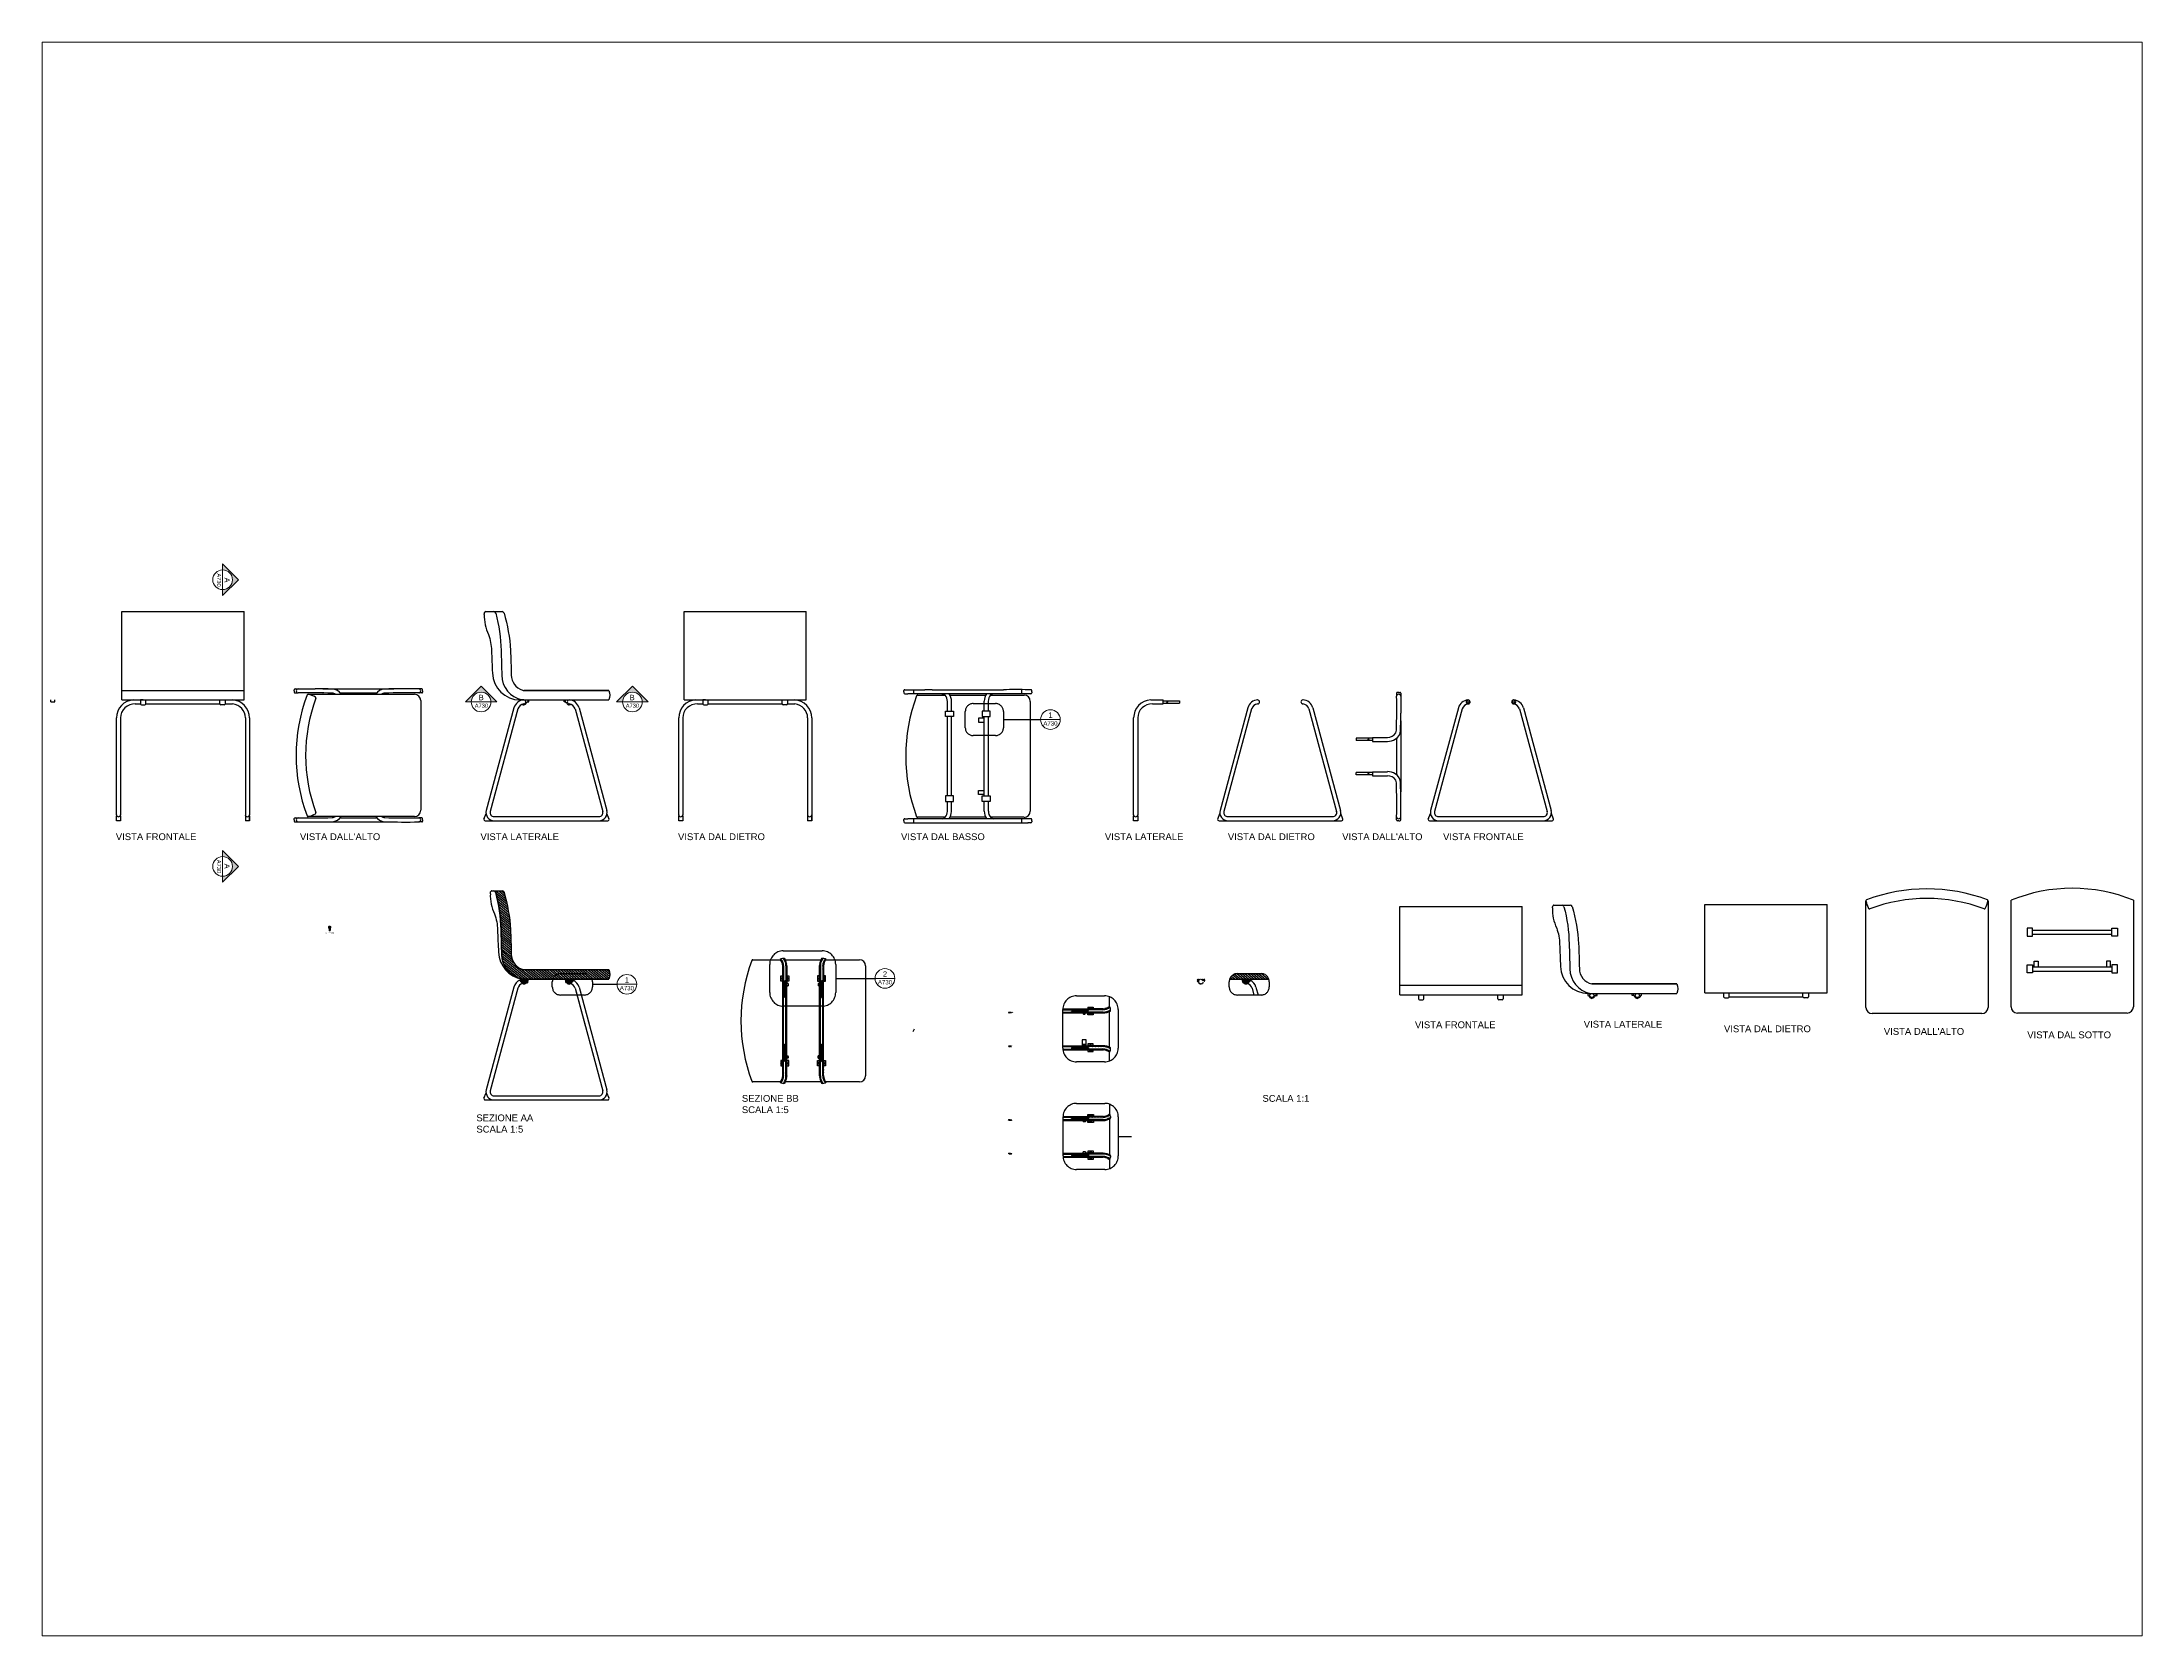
# Paper-space layout 'Layout1' of a CAD drawing. Header units: millimetres. Extents: x 26 to 231, y 20 to 176.
# The model-space entities are those that its viewports show. They can reach past a viewport. Long polylines and large blocks are cut down to what shows.
import ezdxf
from ezdxf.enums import TextEntityAlignment as Align

# ---------------------------------------------------------------- set-up
doc = ezdxf.new("R2010")
doc.units = ezdxf.units.MM
doc.linetypes.add('TRATTOPUNTO2', pattern=[12.7, 6.35, -3.175, 0, -3.175])
doc.layers.get('0').update_dxf_attribs({"color": 70})
doc.layers.add('A-ANNO-SYMB', color=202, linetype='Continuous', lineweight=18)
for name, color, linetype in [('CONTORNO SEZIONI', 26, 'TRATTOPUNTO2'), ('linee sez dettaglia', 2, 'Continuous'), ('LINEE SEZIONATE', 5, 'Continuous'), ('retino dettaglio', 157, 'Continuous'), ('SIMBOLI', 201, 'Continuous'), ('VITI', 240, 'Continuous'), ('viti sottili', 4, 'Continuous')]:
    doc.layers.add(name, color=color, linetype=linetype)
doc.styles.add('ARIAL', font='arial.ttf')
doc.styles.get("Standard").update_dxf_attribs({"font": 'arial.ttf'})
pattern_1 = [(135, (247.1631, -432.27077), (-0.11000814, -0.11000814), [])]
pattern_2 = [(135, (242.90098, -432.27077), (-0.11000814, -0.11000814), [])]
pattern_3 = [(45, (29.75441, -15.65763), (-0.062861793, 0.062861793), [])]
pattern_4 = [(45, (29.75441, -15.65763), (-0.11000814, 0.11000814), [])]
pattern_5 = [(141, (29.75441, -15.657627), (-0.033967568, -0.041946453), [])]

psp = doc.layouts.get("Layout1")

msp = doc.modelspace()

# ---------------------------------------------------------------- texts
at = {"attachment_point": 1}
for s, width, heights, insert, char_height in [('VISTA FRONTALE', 39.891, [12.37], (49.99, 0.49), 2.5), ("VISTA DALL'ALTO", 35.3453, [10.85], (117.82, 0.49), 2.5), ('VISTA LATERALE', 42.9214, [16.45], (184.32, 0.49), 2.5), ('VISTA DAL DIETRO', 54.9224, [17.07], (257.11, 0.49), 2.5), ('VISTA DAL BASSO', 35.3453, [10.85], (339.26, 0.49), 2.5), ('VISTA LATERALE', 35.3453, [10.85], (414.37, 0.49), 2.5), ('VISTA DAL DIETRO', 35.3453, [10.85], (459.68, 0.49), 2.5), ("VISTA DALL'ALTO", 35.3453, [10.85], (501.8, 0.49), 2.5), ('VISTA FRONTALE', 35.3453, [10.85], (538.96, 0.49), 2.5), ('4x 100176', 18.7145, [0], (127.13, -36), 0.5), ('VISTA FRONTALE', 35.3453, [10.85], (528.6, -68.77), 2.5), ('VISTA LATERALE', 35.3453, [10.85], (590.79, -68.57), 2.5), ('VISTA DAL DIETRO', 35.3453, [10.85], (642.45, -70.25), 2.5), ("VISTA DALL'ALTO", 35.3453, [10.85], (701.35, -71.23), 2.5), ('VISTA DAL SOTTO', 35.3453, [10.85], (754.19, -72.47), 2.5), ('SEZIONE BB\\PSCALA 1:5', 77.5948, [0], (280.63, -95.88), 2.5), ('SCALA 1:1', 77.5948, [0], (472.42, -95.88), 2.5), ('SEZIONE AA\\PSCALA 1:5', 77.5948, [0], (182.82, -103.05), 2.5)]:
    msp.add_mtext_dynamic_manual_height_columns(s, width=width, gutter_width=12.5, heights=heights, dxfattribs=dict(at, insert=insert, char_height=char_height))

# ---------------------------------------------------------------- blocks, each defined once
blk = doc.blocks.new('SYMBOL')
at = {"layer": 'A-ANNO-SYMB', "linetype": 'Continuous', "lineweight": 20}
h = blk.add_hatch(color=256, dxfattribs=at)
h.dxf.hatch_style = 1
h.paths.add_polyline_path([(11.206, 4.948), (11.316, 4.948, -1), (11.678, 4.948), (11.788, 4.948), (11.497, 5.241)])
at = {"linetype": 'Continuous', "lineweight": 20}
blk.add_line((11.316, 4.948), (11.678, 4.948), dxfattribs=at)
at = {"layer": 'A-ANNO-SYMB', "linetype": 'Continuous', "lineweight": 20}
for p, q in [((11.206, 4.948), (11.497, 5.241)), ((11.788, 4.948), (11.497, 5.241)), ((11.316, 4.948), (11.206, 4.948)), ((11.678, 4.948), (11.788, 4.948))]:
    blk.add_line(p, q, dxfattribs=at)
blk.add_circle((11.497, 4.948), 0.181, dxfattribs=at)
for tag, p in [('TAVOLA', (11.497, 5.08)), ('SEZIONE', (11.497, 4.918))]:
    blk.add_attdef(tag, text='', height=0.1, dxfattribs=at).set_placement(p, align=Align.TOP_CENTER)
blk = doc.blocks.new('DETAGLI')
at = {"layer": 'A-ANNO-SYMB', "linetype": 'Continuous'}
blk.add_line((486.7, 356.2), (504.8, 356.2), dxfattribs=at)
blk.add_circle((495.7, 356.2), 9.05, dxfattribs=at)
for tag, p in [('SEZIONE', (495.7, 354.7)), ('TAVOLA', (495.7, 362.8))]:
    blk.add_attdef(tag, text='', height=5, dxfattribs=at).set_placement(p, align=Align.TOP_CENTER)

# ---------------------------------------------------------------- hatches: boundary and pattern name
h = msp.add_hatch(color=240)
h.dxf.hatch_style = 1
h.paths.add_polyline_path([(129.14, -33.82), (128.34, -33.82), (128.34, -34.32), (129.14, -34.32)])
h = msp.add_hatch()
h.set_pattern_fill('ANSI31', color=256, scale=0.028)
h.set_pattern_definition(pattern_3)
h.paths.add_polyline_path([(379.94, -65.6), (379.91, -65.6), (379.87, -65.61), (379.87, -65.62), (379.94, -65.63), (379.94, -65.67), (379.74, -65.67), (378.83, -65.67), (378.83, -65.37), (379.94, -65.37), (379.94, -65.4), (379.91, -65.4), (379.87, -65.41), (379.87, -65.42), (379.94, -65.43), (379.94, -65.5), (379.91, -65.49), (379.87, -65.5), (379.87, -65.52), (379.94, -65.53)])
edge = h.paths.add_edge_path()
edge.add_line((398.88, -64.37), (398.88, -64.47))
edge.add_line((398.88, -64.47), (408.07, -64.47))
edge.add_line((408.07, -64.47), (408.07, -64.17))
edge.add_line((408.07, -64.17), (398.89, -64.17))
edge.add_arc((403.88, -64.37), 5, 177.66305, 180)
h.paths.add_polyline_path([(380.34, -65.52), (380.37, -65.51), (380.34, -65.51)])
h.paths.add_polyline_path([(380.34, -65.61), (380.37, -65.61), (380.34, -65.6)])
h.paths.add_polyline_path([(380.4, -65.5), (380.43, -65.5), (380.4, -65.4), (380.37, -65.41), (380.34, -65.4), (380.34, -65.48), (380.4, -65.49)])
h.paths.add_polyline_path([(380.4, -65.6), (380.44, -65.59), (380.4, -65.58)])
h.paths.add_polyline_path([(406.43, -65.67), (406.43, -65.37), (398.88, -65.37), (398.88, -65.67)])
h.paths.add_polyline_path([(407.08, -65.37), (407.08, -65.67), (408.07, -65.67), (408.07, -65.37)])
h = msp.add_hatch()
h.set_pattern_fill('ANSI31', color=256, scale=0.049)
h.set_pattern_definition(pattern_4)
edge = h.paths.add_edge_path()
edge.add_line((407.08, -64.47), (407.08, -64.77))
edge.add_line((407.08, -64.77), (408.37, -64.77))
edge.add_line((408.37, -64.77), (408.37, -64.47))
edge.add_line((408.37, -64.47), (413.62, -64.47))
edge.add_line((413.62, -64.47), (413.69, -64.47))
edge.add_line((413.69, -64.47), (413.65, -64.47))
edge.add_arc((413.69, -60.61), 3.86, 269.41747, 311.06573)
edge.add_arc((414.7, -64.43), 1.77, 30.79014, 40.54334)
edge.add_arc((413.69, -60.61), 3.56, 269.99797, 311.52222, ccw=False)
edge.add_line((413.69, -64.17), (408.07, -64.17))
edge.add_line((408.07, -64.17), (408.07, -64.47))
edge.add_line((408.07, -64.47), (407.08, -64.47))
h.paths.add_polyline_path([(406.43, -64.77), (406.43, -64.47), (402.07, -64.47), (402.07, -64.77)])
h.paths.add_polyline_path([(406.43, -65.37), (406.43, -65.07), (402.07, -65.07), (402.07, -65.37)])
edge = h.paths.add_edge_path()
edge.add_line((407.08, -65.07), (407.08, -65.37))
edge.add_line((407.08, -65.37), (408.07, -65.37))
edge.add_line((408.07, -65.37), (408.07, -65.67))
edge.add_line((408.07, -65.67), (410.07, -65.67))
edge.add_line((410.07, -65.67), (413.69, -65.67))
edge.add_arc((413.68, -60.47), 5.2, 270.09081, 301.75012)
edge.add_line((416.41, -64.89), (416.47, -64.49))
edge.add_arc((413.68, -60.47), 4.9, 270.09355, 304.80875, ccw=False)
edge.add_line((413.69, -65.37), (408.37, -65.37))
edge.add_line((408.37, -65.37), (408.37, -65.07))
edge.add_line((408.37, -65.07), (407.08, -65.07))
h = msp.add_hatch()
h.set_pattern_fill('ANSI31', color=256, scale=0.017, angle=96)
h.set_pattern_definition(pattern_5)
h.paths.add_polyline_path([(408.07, -65.82), (410.07, -65.82), (410.07, -65.67), (408.07, -65.67)])
h.paths.add_polyline_path([(408.07, -64.17), (410.07, -64.17), (410.07, -64.02), (408.07, -64.02)])
h = msp.add_hatch()
h.set_pattern_fill('ANSI31', color=256, scale=0.028)
h.set_pattern_definition(pattern_3)
h.paths.add_polyline_path([(379.94, -77.8), (379.91, -77.81), (379.87, -77.8), (379.87, -77.78), (379.94, -77.77), (379.94, -77.74), (379.74, -77.74), (378.83, -77.74), (378.83, -78.04), (379.94, -78.04), (379.94, -78), (379.91, -78.01), (379.87, -78), (379.87, -77.98), (379.94, -77.97), (379.94, -77.91), (379.91, -77.91), (379.87, -77.9), (379.87, -77.89), (379.94, -77.88)])
h.paths.add_polyline_path([(380.37, -77.8), (380.34, -77.79), (380.34, -77.8)])
h.paths.add_polyline_path([(380.37, -77.89), (380.34, -77.88), (380.34, -77.9)])
h.paths.add_polyline_path([(380.4, -77.82), (380.44, -77.82), (380.4, -77.81)])
h.paths.add_polyline_path([(380.37, -78), (380.34, -77.99), (380.34, -78)])
h.paths.add_polyline_path([(380.44, -77.91), (380.4, -77.9), (380.4, -77.92)])
edge = h.paths.add_edge_path()
edge.add_arc((403.88, -78.69), 5, 182.77487, 186.22376)
edge.add_line((398.91, -79.24), (408.07, -79.24))
edge.add_line((408.07, -79.24), (408.07, -78.94))
edge.add_line((408.07, -78.94), (398.89, -78.94))
h.paths.add_polyline_path([(406.43, -78.04), (406.43, -77.74), (398.88, -77.74), (398.88, -78.04)])
h.paths.add_polyline_path([(406.5, -78.02), (406.5, -78.04), (406.56, -78.04), (406.56, -78.03)])
h.paths.add_polyline_path([(406.96, -77.92), (406.99, -77.91), (406.96, -77.91)])
h.paths.add_polyline_path([(406.96, -77.81), (406.99, -77.81), (406.96, -77.8)])
h.paths.add_polyline_path([(406.96, -78.01), (406.99, -78.01), (406.96, -78)])
h.paths.add_polyline_path([(407.08, -77.74), (407.08, -78.04), (408.07, -78.04), (408.07, -77.74)])
h = msp.add_hatch()
h.set_pattern_fill('ANSI31', color=256, scale=0.049)
h.set_pattern_definition(pattern_4)
h.paths.add_polyline_path([(406.43, -78.34), (406.43, -78.04), (402.07, -78.04), (402.07, -78.34)])
h.paths.add_polyline_path([(406.96, -78.12), (406.99, -78.11), (406.96, -78.11)])
h.paths.add_polyline_path([(406.96, -78.32), (406.99, -78.31), (406.96, -78.31)])
edge = h.paths.add_edge_path()
edge.add_line((407.08, -78.04), (407.08, -78.34))
edge.add_line((407.08, -78.34), (408.37, -78.34))
edge.add_line((408.37, -78.34), (408.37, -78.04))
edge.add_line((408.37, -78.04), (413.69, -78.04))
edge.add_arc((413.68, -82.93), 4.9, 55.18287, 89.90645, ccw=False)
edge.add_line((416.47, -78.91), (416.41, -78.51))
edge.add_arc((413.68, -82.93), 5.2, 58.24988, 89.90919)
edge.add_line((413.69, -77.74), (408.07, -77.74))
edge.add_line((408.07, -77.74), (408.07, -78.04))
edge.add_line((408.07, -78.04), (407.08, -78.04))
h.paths.add_polyline_path([(406.96, -78.21), (406.99, -78.21), (406.96, -78.2)])
h.paths.add_polyline_path([(406.43, -78.94), (406.43, -78.64), (402.07, -78.64), (402.07, -78.94)])
edge = h.paths.add_edge_path()
edge.add_line((407.08, -78.64), (407.08, -78.94))
edge.add_line((407.08, -78.94), (408.07, -78.94))
edge.add_line((408.07, -78.94), (408.07, -79.24))
edge.add_line((408.07, -79.24), (413.69, -79.23))
edge.add_arc((413.69, -82.79), 3.56, 48.47778, 90.00203, ccw=False)
edge.add_line((416.05, -80.13), (416.25, -79.9))
edge.add_arc((413.69, -82.79), 3.86, 48.47778, 90.58253)
edge.add_line((413.65, -78.94), (413.69, -78.94))
edge.add_line((413.69, -78.94), (413.62, -78.94))
edge.add_line((413.62, -78.94), (408.37, -78.94))
edge.add_line((408.37, -78.94), (408.37, -78.64))
edge.add_line((408.37, -78.64), (407.08, -78.64))
h = msp.add_hatch()
h.set_pattern_fill('ANSI31', color=256, scale=0.017, angle=96)
h.set_pattern_definition(pattern_5)
h.paths.add_polyline_path([(408.07, -77.59), (410.07, -77.59), (410.07, -77.74), (408.07, -77.74)])
h.paths.add_polyline_path([(408.07, -79.24), (410.07, -79.24), (410.07, -79.39), (408.07, -79.39)])
at = {"layer": 'linee sez dettaglia'}
h = msp.add_hatch(dxfattribs=at)
h.set_pattern_fill('ANSI31', color=256, scale=0.05, angle=96)
h.set_pattern_definition([(141, (249.38737, 0), (-0.09990461, -0.12337192), [])])
h.paths.add_polyline_path([(450.48, -53.93), (450.5, -53.93), (450.5, -53.73), (451, -53.73), (451, -54.01, -0.037877), (451.14, -53.92), (451.14, -53.21), (449.64, -53.21), (448.31, -53.22), (448.31, -53.92, -0.217808), (448.84, -54.44, 0.277349), (449.75, -55.03, 0.251505), (450.62, -54.53), (450.5, -54.53), (450.5, -54.33), (450.47, -54.33, -7.364064)])
h.paths.add_polyline_path([(467.87, -53.21), (465.04, -53.21), (465.04, -53.92, -0.03793), (465.18, -54.01), (465.18, -53.73), (465.68, -53.73), (465.68, -53.93), (465.7, -53.93, -7.364064), (465.7, -54.33), (465.68, -54.33), (465.68, -54.53), (465.56, -54.53, 0.251505), (466.43, -55.03, 0.140077), (466.98, -54.85, 0.132138), (467.34, -54.44, -0.217808), (467.87, -53.92), (467.87, -53.6)])
h = msp.add_hatch(dxfattribs=at)
h.set_pattern_fill('ANSI31', color=256, scale=0.2, angle=96)
h.set_pattern_definition([(141, (249.38737, 0), (-0.3996184, -0.4934877), [])])
h.paths.add_polyline_path([(471.94, -51.18), (463.19, -51.18, 0.321046), (460.35, -53.21), (474.78, -53.21, 0.321046)])
h = msp.add_hatch(dxfattribs=at)
h.set_pattern_fill('ANSI31', color=256, scale=0.03, angle=12)
edge = h.paths.add_edge_path()
edge.add_line((465.74, -53.83), (465.9, -53.83))
edge.add_arc((466.43, -54.12), 0.603, -148.67807, 151.12045, ccw=False)
edge.add_line((465.91, -54.44), (465.74, -54.44))
edge.add_arc((466.43, -54.12), 0.75, 204.6882, 517.16671)
h = msp.add_hatch(dxfattribs=at)
h.set_pattern_fill('ANSI31', color=256, scale=0.0092, angle=12)
edge = h.paths.add_edge_path()
edge.add_line((465.9, -53.83), (466.08, -53.83))
edge.add_arc((466.43, -54.12), 0.45, 40.29715, 139.70285, ccw=False)
edge.add_line((466.77, -53.83), (466.95, -53.83))
edge.add_arc((466.43, -54.12), 0.603, 28.87955, 151.12045)
edge = h.paths.add_edge_path()
edge.add_line((466.1, -54.44), (465.91, -54.44))
edge.add_arc((466.43, -54.12), 0.603, 211.32193, 328.67807)
edge.add_line((466.94, -54.44), (466.75, -54.44))
edge.add_arc((466.43, -54.12), 0.45, 224.1176, 315.8824, ccw=False)
at = {"layer": 'retino dettaglio'}
h = msp.add_hatch(dxfattribs=at)
h.set_pattern_fill('ANSI31', color=256, scale=0.2, angle=96)
h.paths.add_polyline_path([(213.8, -51.18), (222.56, -51.18, -0.321046), (225.4, -53.21), (231.61, -53.21, 0.19078), (231.61, -49.71), (200.25, -49.71, -0.078125), (199.77, -49.64, -0.144481), (197.01, -47.75, -0.168564), (195.68, -44.2, -0.006127), (195.67, -44.06, 0.002578), (195.56, -39.59, 0.003558), (195.38, -34.98, 0.058333), (193, -21.25, 0.3395), (192.27, -20.71), (189.31, -20.71, -0.358489), (189.99, -21.28, -0.060772), (191.89, -35.02, -0.005292), (192.17, -44.11, 0.350772), (199.62, -53.22), (200.25, -53.21), (201.75, -53.21), (210.96, -53.21, -0.321046)])
h.paths.add_polyline_path([(231.61, -49.71), (200.25, -49.71, -0.346927), (195.68, -44.2, 0.007116), (195.38, -34.98, 0.058333), (193, -21.25, 0.3395), (192.31, -20.71), (189.31, -20.71, -0.358489), (189.99, -21.28, -0.060772), (191.89, -35.02, -0.005292), (192.17, -44.11, 0.350772), (199.62, -53.22), (231.61, -53.21, 0.190721)])
h.paths.add_polyline_path([(213.8, -51.18, 0.321046), (210.96, -53.21), (225.4, -53.21, 0.321046), (222.56, -51.18)], flags=16)
h.paths.add_polyline_path([(231.61, -49.71), (200.25, -49.71, -0.078125), (199.77, -49.64, -0.144481), (197.01, -47.75, -0.168564), (195.68, -44.2, -0.006127), (195.67, -44.06, 0.002578), (195.56, -39.59, 0.003558), (195.38, -34.98, 0.058333), (193, -21.25, 0.325065), (192.31, -20.71), (189.31, -20.71, -0.358489), (189.99, -21.28, -0.060772), (191.89, -35.02, -0.005292), (192.17, -44.11, 0.350772), (199.62, -53.22), (200.25, -53.21), (201.75, -53.21), (210.96, -53.21, -0.321046), (213.8, -51.18), (222.56, -51.18, -0.321046), (225.4, -53.21), (231.61, -53.21, 0.19078)])
h = msp.add_hatch(dxfattribs=at)
h.set_pattern_fill('ANSI31', color=256, scale=0.049, angle=90)
h.set_pattern_definition(pattern_1)
edge = h.paths.add_edge_path()
edge.add_line((297.17, -53.96), (297.17, -51.96))
edge.add_line((297.17, -51.96), (297.17, -48.34))
edge.add_arc((291.98, -48.35), 5.2, 0.09081, 31.75012)
edge.add_line((296.4, -45.61), (296, -45.55))
edge.add_arc((291.98, -48.35), 4.9, 0.09355, 34.80875, ccw=False)
edge.add_line((296.87, -48.34), (296.87, -53.66))
edge.add_line((296.87, -53.66), (296.57, -53.66))
edge.add_line((296.57, -53.66), (296.57, -53.96))
edge.add_line((296.57, -53.96), (296.57, -55.06))
edge.add_line((296.57, -55.06), (296.6, -55.06))
edge.add_line((296.6, -55.06), (296.6, -55.03))
edge.add_line((296.6, -55.03), (296.6, -54.99))
edge.add_line((296.6, -54.99), (296.62, -55))
edge.add_line((296.62, -55), (296.63, -55.06))
edge.add_line((296.63, -55.06), (296.71, -55.06))
edge.add_line((296.71, -55.06), (296.7, -55.03))
edge.add_line((296.7, -55.03), (296.71, -55.04))
edge.add_line((296.71, -55.04), (296.73, -55.05))
edge.add_line((296.73, -55.05), (296.74, -55.06))
edge.add_line((296.74, -55.06), (296.8, -55.06))
edge.add_line((296.8, -55.06), (296.8, -55.03))
edge.add_line((296.8, -55.03), (296.8, -54.99))
edge.add_line((296.8, -54.99), (296.82, -55))
edge.add_line((296.82, -55), (296.83, -55.06))
edge.add_line((296.83, -55.06), (296.87, -55.06))
edge.add_line((296.87, -55.06), (296.87, -53.96))
edge.add_line((296.87, -53.96), (297.17, -53.96))
h.paths.add_polyline_path([(296.87, -59.96), (296.87, -55.46), (296.81, -55.46), (296.82, -55.49), (296.81, -55.49), (296.79, -55.49), (296.78, -55.46), (296.71, -55.46), (296.71, -55.49), (296.7, -55.53), (296.69, -55.53), (296.68, -55.46), (296.61, -55.46), (296.62, -55.49), (296.61, -55.53), (296.59, -55.53), (296.58, -55.46), (296.57, -55.46), (296.57, -59.96)])
edge = h.paths.add_edge_path()
edge.add_arc((295.93, -47.32), 1.77, 120.79014, 130.54334)
edge.add_arc((292.11, -48.34), 3.56, -0.00203, 41.52222, ccw=False)
edge.add_line((295.67, -48.34), (295.67, -53.96))
edge.add_line((295.67, -53.96), (295.97, -53.96))
edge.add_line((295.97, -53.96), (295.97, -59.96))
edge.add_line((295.97, -59.96), (296.27, -59.96))
edge.add_line((296.27, -59.96), (296.27, -55.46))
edge.add_line((296.27, -55.46), (296.24, -55.46))
edge.add_arc((296.35, -55.29), 0.202, 211.52108, 238.47892, ccw=False)
edge.add_line((296.17, -55.4), (296.17, -55.13))
edge.add_arc((296.35, -55.24), 0.202, 121.52108, 148.47892, ccw=False)
edge.add_line((296.24, -55.06), (296.27, -55.06))
edge.add_line((296.27, -55.06), (296.27, -53.66))
edge.add_line((296.27, -53.66), (295.97, -53.66))
edge.add_line((295.97, -53.66), (295.97, -48.41))
edge.add_line((295.97, -48.41), (295.97, -48.34))
edge.add_line((295.97, -48.34), (295.97, -48.38))
edge.add_arc((292.11, -48.34), 3.86, 359.41747, 401.06573)
h = msp.add_hatch(dxfattribs=at)
h.set_pattern_fill('ANSI31', color=256, scale=0.049, angle=90)
h.set_pattern_definition(pattern_2)
edge = h.paths.add_edge_path()
edge.add_line((309.24, -53.96), (309.24, -51.96))
edge.add_line((309.24, -51.96), (309.24, -48.34))
edge.add_arc((314.44, -48.35), 5.2, 148.24988, 179.90919, ccw=False)
edge.add_line((310.02, -45.61), (310.42, -45.55))
edge.add_arc((314.44, -48.35), 4.9, 145.19125, 179.90645)
edge.add_line((309.54, -48.34), (309.54, -53.66))
edge.add_line((309.54, -53.66), (309.84, -53.66))
edge.add_line((309.84, -53.66), (309.84, -53.96))
edge.add_line((309.84, -53.96), (309.84, -55.06))
edge.add_line((309.84, -55.06), (309.81, -55.06))
edge.add_line((309.81, -55.06), (309.82, -55.03))
edge.add_line((309.82, -55.03), (309.81, -54.99))
edge.add_line((309.81, -54.99), (309.79, -55))
edge.add_line((309.79, -55), (309.78, -55.06))
edge.add_line((309.78, -55.06), (309.71, -55.06))
edge.add_line((309.71, -55.06), (309.71, -55.03))
edge.add_line((309.71, -55.03), (309.7, -54.99))
edge.add_line((309.7, -54.99), (309.69, -55))
edge.add_line((309.69, -55), (309.68, -55.06))
edge.add_line((309.68, -55.06), (309.61, -55.06))
edge.add_line((309.61, -55.06), (309.62, -55.03))
edge.add_line((309.62, -55.03), (309.61, -54.99))
edge.add_line((309.61, -54.99), (309.59, -55))
edge.add_line((309.59, -55), (309.58, -55.06))
edge.add_line((309.58, -55.06), (309.54, -55.06))
edge.add_line((309.54, -55.06), (309.54, -53.96))
edge.add_line((309.54, -53.96), (309.24, -53.96))
h.paths.add_polyline_path([(309.54, -59.96), (309.54, -55.46), (309.6, -55.46), (309.6, -55.49), (309.61, -55.53), (309.62, -55.53), (309.63, -55.46), (309.71, -55.46), (309.7, -55.49), (309.71, -55.53), (309.73, -55.53), (309.74, -55.46), (309.8, -55.46), (309.8, -55.49), (309.81, -55.53), (309.82, -55.53), (309.83, -55.46), (309.84, -55.46), (309.84, -59.96)])
edge = h.paths.add_edge_path()
edge.add_arc((310.48, -47.32), 1.77, 409.45666, 419.20986, ccw=False)
edge.add_arc((314.3, -48.34), 3.56, 138.47778, 180.00203)
edge.add_line((310.74, -48.34), (310.74, -53.96))
edge.add_line((310.74, -53.96), (310.44, -53.96))
edge.add_line((310.44, -53.96), (310.44, -59.96))
edge.add_line((310.44, -59.96), (310.14, -59.96))
edge.add_line((310.14, -59.96), (310.14, -55.46))
edge.add_line((310.14, -55.46), (310.17, -55.46))
edge.add_arc((310.07, -55.29), 0.202, 301.52108, 328.47892)
edge.add_line((310.24, -55.4), (310.24, -55.13))
edge.add_arc((310.07, -55.24), 0.202, 391.52108, 418.47892)
edge.add_line((310.17, -55.06), (310.14, -55.06))
edge.add_line((310.14, -55.06), (310.14, -53.66))
edge.add_line((310.14, -53.66), (310.44, -53.66))
edge.add_line((310.44, -53.66), (310.44, -48.41))
edge.add_line((310.44, -48.41), (310.44, -48.34))
edge.add_line((310.44, -48.34), (310.44, -48.38))
edge.add_arc((314.3, -48.34), 3.86, 138.93427, 180.58253, ccw=False)
h = msp.add_hatch(dxfattribs=at)
h.set_pattern_fill('ANSI31', color=256, scale=0.059, angle=12)
h.paths.add_polyline_path([(198.92, -53.22), (198.92, -53.92, -0.217808), (199.45, -54.44, 0.277349), (200.37, -55.03, 0.251505), (201.23, -54.53), (201.12, -54.53), (201.12, -54.33), (201.09, -54.33, -7.364064), (201.09, -53.93), (201.12, -53.93), (201.12, -53.73), (201.62, -53.73), (201.62, -54.01, -0.037877), (201.75, -53.92), (201.75, -53.22), (199.62, -53.22)])
h = msp.add_hatch(dxfattribs=at)
h.set_pattern_fill('ANSI31', color=256, scale=0.031, angle=86)
h.paths.add_polyline_path([(200.9, -53.81), (201.05, -53.81, 4.463366), (201.04, -54.45), (200.89, -54.45, -3.573578)])
h = msp.add_hatch(dxfattribs=at)
h.set_pattern_fill('ANSI31', color=256, scale=0.028, angle=85)
h.paths.add_polyline_path([(199.84, -53.81), (200.04, -53.81, -0.419056), (200.69, -53.81), (200.9, -53.81, 0.568262)])
h.paths.add_polyline_path([(200.89, -54.45), (200.68, -54.45, -0.40266), (200.05, -54.45), (199.84, -54.45, 0.557175)])
h = msp.add_hatch(dxfattribs=at)
h.set_pattern_fill('ANSI31', color=256, scale=0.2, angle=96)
h.paths.add_polyline_path([(222.56, -51.18), (213.8, -51.18, 0.321046), (210.96, -53.21), (225.4, -53.21, 0.321046)])
h = msp.add_hatch(dxfattribs=at)
h.set_pattern_fill('ANSI31', color=256, scale=0.059, angle=12)
h.paths.add_polyline_path([(216.31, -53.93), (216.29, -53.93), (216.29, -53.73), (215.79, -53.73), (215.79, -54.01, 0.037877), (215.65, -53.92), (215.65, -53.22), (217.79, -53.22), (218.49, -53.22), (218.49, -53.92, 0.217808), (217.96, -54.44, -0.277349), (217.04, -55.03, -0.251505), (216.17, -54.53), (216.29, -54.53), (216.29, -54.33), (216.32, -54.33, 7.364064)])
h = msp.add_hatch(dxfattribs=at)
h.set_pattern_fill('ANSI31', color=256, scale=0.036, angle=88)
h.paths.add_polyline_path([(216.51, -54.45), (216.36, -54.45, 4.463366), (216.36, -53.81), (216.51, -53.81, -3.573578)])
h = msp.add_hatch(dxfattribs=at)
h.set_pattern_fill('ANSI31', color=256, scale=0.028, angle=88)
h.paths.add_polyline_path([(217.36, -53.81), (217.57, -53.81, 0.568262), (216.51, -53.81), (216.72, -53.81, -0.419056)])
h.paths.add_polyline_path([(217.56, -54.45), (217.35, -54.45, -0.40266), (216.73, -54.45), (216.51, -54.45, 0.557175)])
h = msp.add_hatch(dxfattribs=at)
h.set_pattern_fill('ANSI31', color=256, scale=0.038, angle=186)
h.paths.add_polyline_path([(297.32, -53.96), (297.32, -51.96), (297.17, -51.96), (297.17, -53.96)])
h.paths.add_polyline_path([(295.67, -53.96), (295.67, -51.96), (295.52, -51.96), (295.52, -53.96)])
h = msp.add_hatch(dxfattribs=at)
h.set_pattern_fill('ANSI31', color=256, scale=0.097, angle=17)
h.paths.add_polyline_path([(295.97, -53.96), (295.97, -77.19), (295.97, -83.19), (295.67, -83.19), (295.67, -53.96)])
h.paths.add_polyline_path([(297.08, -55.46), (297.09, -55.49), (297.11, -55.49), (297.11, -55.49), (297.11, -55.46), (297.17, -55.46), (297.17, -81.49), (297.17, -81.69), (297.11, -81.69), (297.11, -81.66), (297.1, -81.62), (297.09, -81.62), (297.08, -81.69), (297.01, -81.69), (297.02, -81.66), (297.01, -81.62), (296.99, -81.62), (296.98, -81.69), (296.91, -81.69), (296.91, -81.66), (296.9, -81.62), (296.87, -81.63), (296.87, -55.46), (296.88, -55.46), (296.89, -55.53), (296.9, -55.53), (296.91, -55.49), (296.91, -55.46), (296.98, -55.46), (297, -55.49), (297.01, -55.5), (297.02, -55.49), (297.01, -55.46)])
h.paths.add_polyline_path([(297.11, -82.09), (297.1, -82.12), (297.11, -82.16), (297.13, -82.15), (297.14, -82.09), (297.17, -82.09), (297.17, -82.29), (297.17, -83.19), (296.87, -83.19), (296.87, -82.09), (296.91, -82.09), (296.9, -82.12), (296.91, -82.16), (296.93, -82.15), (296.94, -82.09), (297, -82.09), (297, -82.12), (297, -82.16), (297.02, -82.15), (297.03, -82.09)])
h.paths.add_polyline_path([(297.17, -53.96), (297.17, -54.86), (297.17, -55.06), (297.14, -55.06), (297.13, -55.06), (297.11, -55.06), (297.1, -55.03), (297.11, -55.06), (297.03, -55.06), (297.02, -55.06), (297, -55.06), (297, -55.03), (297, -55.06), (296.94, -55.06), (296.93, -55), (296.91, -54.99), (296.9, -55.03), (296.91, -55.06), (296.87, -55.06), (296.87, -53.96)])
h = msp.add_hatch(dxfattribs=at)
h.set_pattern_fill('ANSI31', color=256, scale=0.038, angle=186)
h.paths.add_polyline_path([(309.09, -53.96), (309.09, -51.96), (309.24, -51.96), (309.24, -53.96)])
h.paths.add_polyline_path([(310.74, -53.96), (310.74, -51.96), (310.89, -51.96), (310.89, -53.96)])
h = msp.add_hatch(dxfattribs=at)
h.set_pattern_fill('ANSI31', color=256, scale=0.097, angle=17)
h.paths.add_polyline_path([(310.44, -53.96), (310.44, -77.19), (310.44, -83.19), (310.74, -83.19), (310.74, -53.96)])
h.paths.add_polyline_path([(309.34, -55.46), (309.33, -55.53), (309.31, -55.53), (309.3, -55.49), (309.31, -55.46), (309.24, -55.46), (309.24, -81.49), (309.24, -81.69), (309.31, -81.69), (309.3, -81.66), (309.31, -81.62), (309.33, -81.62), (309.34, -81.69), (309.4, -81.69), (309.4, -81.66), (309.41, -81.62), (309.42, -81.62), (309.43, -81.69), (309.51, -81.69), (309.5, -81.66), (309.51, -81.62), (309.54, -81.63), (309.54, -55.46), (309.54, -55.46), (309.53, -55.53), (309.51, -55.53), (309.5, -55.49), (309.51, -55.46), (309.43, -55.46), (309.42, -55.53), (309.41, -55.53), (309.4, -55.49), (309.4, -55.46)])
h.paths.add_polyline_path([(309.31, -82.09), (309.31, -82.12), (309.3, -82.16), (309.29, -82.15), (309.28, -82.09), (309.24, -82.09), (309.24, -82.29), (309.24, -83.19), (309.54, -83.19), (309.54, -82.09), (309.51, -82.09), (309.51, -82.12), (309.5, -82.16), (309.49, -82.15), (309.48, -82.09), (309.41, -82.09), (309.42, -82.12), (309.41, -82.16), (309.39, -82.15), (309.38, -82.09)])
h.paths.add_polyline_path([(309.24, -53.96), (309.24, -54.86), (309.24, -55.06), (309.28, -55.06), (309.29, -55), (309.3, -54.99), (309.31, -55.03), (309.31, -55.06), (309.38, -55.06), (309.39, -55), (309.41, -54.99), (309.42, -55.03), (309.41, -55.06), (309.48, -55.06), (309.49, -55), (309.5, -54.99), (309.51, -55.03), (309.51, -55.06), (309.54, -55.06), (309.54, -53.96)])
h = msp.add_hatch(dxfattribs=at)
h.set_pattern_fill('ANSI31', color=256, scale=0.049, angle=90)
h.set_pattern_definition(pattern_1)
edge = h.paths.add_edge_path()
edge.add_line((297.17, -83.19), (297.17, -85.19))
edge.add_line((297.17, -85.19), (297.17, -88.81))
edge.add_arc((291.98, -88.8), 5.2, 328.24988, 359.90919, ccw=False)
edge.add_line((296.4, -91.54), (296, -91.6))
edge.add_arc((291.98, -88.8), 4.9, 325.19125, 359.90645)
edge.add_line((296.87, -88.81), (296.87, -83.49))
edge.add_line((296.87, -83.49), (296.57, -83.49))
edge.add_line((296.57, -83.49), (296.57, -83.19))
edge.add_line((296.57, -83.19), (296.57, -82.09))
edge.add_line((296.57, -82.09), (296.6, -82.09))
edge.add_line((296.6, -82.09), (296.6, -82.12))
edge.add_line((296.6, -82.12), (296.6, -82.16))
edge.add_line((296.6, -82.16), (296.62, -82.15))
edge.add_line((296.62, -82.15), (296.63, -82.09))
edge.add_line((296.63, -82.09), (296.71, -82.09))
edge.add_line((296.71, -82.09), (296.7, -82.12))
edge.add_line((296.7, -82.12), (296.71, -82.16))
edge.add_line((296.71, -82.16), (296.73, -82.15))
edge.add_line((296.73, -82.15), (296.74, -82.09))
edge.add_line((296.74, -82.09), (296.8, -82.09))
edge.add_line((296.8, -82.09), (296.8, -82.12))
edge.add_line((296.8, -82.12), (296.8, -82.16))
edge.add_line((296.8, -82.16), (296.82, -82.15))
edge.add_line((296.82, -82.15), (296.83, -82.09))
edge.add_line((296.83, -82.09), (296.87, -82.09))
edge.add_line((296.87, -82.09), (296.87, -83.19))
edge.add_line((296.87, -83.19), (297.17, -83.19))
h.paths.add_polyline_path([(296.87, -77.19), (296.87, -81.69), (296.81, -81.69), (296.82, -81.66), (296.81, -81.62), (296.79, -81.62), (296.78, -81.69), (296.71, -81.69), (296.71, -81.66), (296.7, -81.62), (296.69, -81.62), (296.68, -81.69), (296.61, -81.69), (296.62, -81.66), (296.61, -81.62), (296.59, -81.62), (296.58, -81.69), (296.57, -81.69), (296.57, -77.19)])
edge = h.paths.add_edge_path()
edge.add_arc((295.93, -89.83), 1.77, 229.45666, 239.20986)
edge.add_arc((292.11, -88.81), 3.86, 318.93427, 360.58253)
edge.add_line((295.97, -88.77), (295.97, -88.81))
edge.add_line((295.97, -88.81), (295.97, -88.74))
edge.add_line((295.97, -88.74), (295.97, -83.49))
edge.add_line((295.97, -83.49), (296.27, -83.49))
edge.add_line((296.27, -83.49), (296.27, -82.09))
edge.add_line((296.27, -82.09), (296.24, -82.09))
edge.add_arc((296.35, -81.92), 0.202, 211.52108, 238.47892, ccw=False)
edge.add_line((296.17, -82.02), (296.17, -81.75))
edge.add_arc((296.35, -81.86), 0.202, 121.52108, 148.47892, ccw=False)
edge.add_line((296.24, -81.69), (296.27, -81.69))
edge.add_line((296.27, -81.69), (296.27, -77.19))
edge.add_line((296.27, -77.19), (295.97, -77.19))
edge.add_line((295.97, -77.19), (295.97, -83.19))
edge.add_line((295.97, -83.19), (295.67, -83.19))
edge.add_line((295.67, -83.19), (295.67, -88.81))
edge.add_arc((292.11, -88.81), 3.56, 318.47778, 360.00203, ccw=False)
h = msp.add_hatch(dxfattribs=at)
h.set_pattern_fill('ANSI31', color=256, scale=0.049, angle=90)
h.set_pattern_definition(pattern_2)
edge = h.paths.add_edge_path()
edge.add_line((309.24, -83.19), (309.24, -85.19))
edge.add_line((309.24, -85.19), (309.24, -88.81))
edge.add_arc((314.44, -88.8), 5.2, 180.09081, 211.75012)
edge.add_line((310.02, -91.54), (310.42, -91.6))
edge.add_arc((314.44, -88.8), 4.9, 180.09355, 214.80875, ccw=False)
edge.add_line((309.54, -88.81), (309.54, -83.49))
edge.add_line((309.54, -83.49), (309.84, -83.49))
edge.add_line((309.84, -83.49), (309.84, -83.19))
edge.add_line((309.84, -83.19), (309.84, -82.09))
edge.add_line((309.84, -82.09), (309.81, -82.09))
edge.add_line((309.81, -82.09), (309.82, -82.12))
edge.add_line((309.82, -82.12), (309.81, -82.16))
edge.add_line((309.81, -82.16), (309.79, -82.15))
edge.add_line((309.79, -82.15), (309.78, -82.09))
edge.add_line((309.78, -82.09), (309.71, -82.09))
edge.add_line((309.71, -82.09), (309.71, -82.12))
edge.add_line((309.71, -82.12), (309.7, -82.16))
edge.add_line((309.7, -82.16), (309.69, -82.15))
edge.add_line((309.69, -82.15), (309.68, -82.09))
edge.add_line((309.68, -82.09), (309.61, -82.09))
edge.add_line((309.61, -82.09), (309.62, -82.12))
edge.add_line((309.62, -82.12), (309.61, -82.16))
edge.add_line((309.61, -82.16), (309.59, -82.15))
edge.add_line((309.59, -82.15), (309.58, -82.09))
edge.add_line((309.58, -82.09), (309.54, -82.09))
edge.add_line((309.54, -82.09), (309.54, -83.19))
edge.add_line((309.54, -83.19), (309.24, -83.19))
h.paths.add_polyline_path([(309.54, -77.19), (309.54, -81.69), (309.6, -81.69), (309.6, -81.66), (309.61, -81.62), (309.62, -81.62), (309.63, -81.69), (309.71, -81.69), (309.7, -81.66), (309.71, -81.62), (309.73, -81.62), (309.74, -81.69), (309.8, -81.69), (309.8, -81.66), (309.81, -81.62), (309.82, -81.62), (309.83, -81.69), (309.84, -81.69), (309.84, -77.19)])
edge = h.paths.add_edge_path()
edge.add_arc((310.48, -89.83), 1.77, 300.79014, 310.54334, ccw=False)
edge.add_arc((314.3, -88.81), 3.86, 179.41747, 221.06573, ccw=False)
edge.add_line((310.44, -88.77), (310.44, -88.81))
edge.add_line((310.44, -88.81), (310.44, -88.74))
edge.add_line((310.44, -88.74), (310.44, -83.49))
edge.add_line((310.44, -83.49), (310.14, -83.49))
edge.add_line((310.14, -83.49), (310.14, -82.09))
edge.add_line((310.14, -82.09), (310.17, -82.09))
edge.add_arc((310.07, -81.92), 0.202, 301.52108, 328.47892)
edge.add_line((310.24, -82.02), (310.24, -81.75))
edge.add_arc((310.07, -81.86), 0.202, 391.52108, 418.47892)
edge.add_line((310.17, -81.69), (310.14, -81.69))
edge.add_line((310.14, -81.69), (310.14, -77.19))
edge.add_line((310.14, -77.19), (310.44, -77.19))
edge.add_line((310.44, -77.19), (310.44, -83.19))
edge.add_line((310.44, -83.19), (310.74, -83.19))
edge.add_line((310.74, -83.19), (310.74, -88.81))
edge.add_arc((314.3, -88.81), 3.56, 179.99797, 221.52222)
h = msp.add_hatch(dxfattribs=at)
h.set_pattern_fill('ANSI31', color=256, scale=0.038, angle=186)
h.paths.add_polyline_path([(297.32, -83.19), (297.17, -83.19), (297.17, -85.19), (297.32, -85.19)])
h.paths.add_polyline_path([(295.52, -85.19), (295.67, -85.19), (295.67, -83.19), (295.52, -83.19)])
h = msp.add_hatch(dxfattribs=at)
h.set_pattern_fill('ANSI31', color=256, scale=0.038, angle=186)
h.paths.add_polyline_path([(309.09, -83.19), (309.24, -83.19), (309.24, -85.19), (309.09, -85.19)])
h.paths.add_polyline_path([(310.89, -85.19), (310.74, -85.19), (310.74, -83.19), (310.89, -83.19)])
h = msp.add_hatch(dxfattribs=at)
h.set_pattern_fill('ANSI31', color=256, scale=0.028)
h.set_pattern_definition([(45, (29.8105, -55.24216), (-0.062861793, 0.062861793), [])])
h.paths.add_polyline_path([(379.99, -105.19), (379.97, -105.18), (379.93, -105.19), (379.93, -105.21), (379.99, -105.22), (379.99, -105.25), (379.79, -105.25), (378.89, -105.25), (378.89, -104.95), (379.99, -104.95), (379.99, -104.99), (379.97, -104.98), (379.93, -104.99), (379.93, -105.01), (379.99, -105.02), (379.99, -105.08), (379.97, -105.07), (379.93, -105.08), (379.93, -105.1), (379.99, -105.11)])
h.paths.add_polyline_path([(408.12, -105.25), (407.22, -105.25), (407.02, -105.25), (407.02, -105.22), (407.08, -105.21), (407.09, -105.19), (407.05, -105.18), (407.02, -105.19), (407.02, -105.11), (407.08, -105.1), (407.09, -105.08), (407.05, -105.07), (407.02, -105.08), (407.02, -105.02), (407.08, -105.01), (407.09, -104.99), (407.05, -104.98), (407.02, -104.99), (407.02, -104.95), (408.12, -104.95)])
h.paths.add_polyline_path([(380.39, -105), (380.42, -104.99), (380.39, -104.98)])
h.paths.add_polyline_path([(380.39, -105.2), (380.42, -105.19), (380.39, -105.18)])
h.paths.add_polyline_path([(398.94, -104.95), (398.94, -105.25), (406.62, -105.25), (406.62, -105.18), (406.59, -105.19), (406.55, -105.18), (406.55, -105.17), (406.62, -105.15), (406.62, -105.09), (406.59, -105.1), (406.55, -105.09), (406.55, -105.07), (406.62, -105.06), (406.62, -104.98), (406.59, -104.99), (406.55, -104.98), (406.55, -104.97), (406.62, -104.95), (406.62, -104.95)])
h.paths.add_polyline_path([(380.39, -105.1), (380.42, -105.1), (380.39, -105.09)])
h = msp.add_hatch(dxfattribs=at)
h.set_pattern_fill('ANSI31', color=256, scale=0.049)
h.set_pattern_definition([(45, (29.8105, -55.24216), (-0.11000814, 0.11000814), [])])
edge = h.paths.add_edge_path()
edge.add_line((408.12, -105.25), (410.12, -105.25))
edge.add_line((410.12, -105.25), (413.74, -105.25))
edge.add_arc((413.73, -100.06), 5.2, 270.09081, 301.75012)
edge.add_line((416.47, -104.48), (416.53, -104.08))
edge.add_arc((413.73, -100.06), 4.9, 270.09355, 304.80875, ccw=False)
edge.add_line((413.74, -104.95), (408.42, -104.95))
edge.add_line((408.42, -104.95), (408.42, -104.65))
edge.add_line((408.42, -104.65), (408.12, -104.65))
edge.add_line((408.12, -104.65), (407.02, -104.65))
edge.add_line((407.02, -104.65), (407.02, -104.68))
edge.add_line((407.02, -104.68), (407.05, -104.67))
edge.add_line((407.05, -104.67), (407.09, -104.68))
edge.add_line((407.09, -104.68), (407.08, -104.7))
edge.add_line((407.08, -104.7), (407.02, -104.71))
edge.add_line((407.02, -104.71), (407.02, -104.79))
edge.add_line((407.02, -104.79), (407.05, -104.78))
edge.add_line((407.05, -104.78), (407.09, -104.79))
edge.add_line((407.09, -104.79), (407.08, -104.81))
edge.add_line((407.08, -104.81), (407.02, -104.82))
edge.add_line((407.02, -104.82), (407.02, -104.88))
edge.add_line((407.02, -104.88), (407.05, -104.87))
edge.add_line((407.05, -104.87), (407.09, -104.88))
edge.add_line((407.09, -104.88), (407.08, -104.9))
edge.add_line((407.08, -104.9), (407.02, -104.91))
edge.add_line((407.02, -104.91), (407.02, -104.95))
edge.add_line((407.02, -104.95), (408.12, -104.95))
edge.add_line((408.12, -104.95), (408.12, -105.25))
h.paths.add_polyline_path([(402.12, -104.95), (406.62, -104.95), (406.62, -104.89), (406.59, -104.9), (406.55, -104.89), (406.55, -104.87), (406.62, -104.86), (406.62, -104.78), (406.59, -104.79), (406.55, -104.78), (406.55, -104.77), (406.62, -104.75), (406.62, -104.69), (406.59, -104.7), (406.55, -104.69), (406.55, -104.67), (406.62, -104.66), (406.62, -104.65), (402.12, -104.65)])
edge = h.paths.add_edge_path()
edge.add_arc((414.76, -104.01), 1.77, 30.79014, 40.54334)
edge.add_arc((413.74, -100.19), 3.56, 269.99797, 311.52222, ccw=False)
edge.add_line((413.74, -103.75), (408.12, -103.75))
edge.add_line((408.12, -103.75), (408.12, -104.05))
edge.add_line((408.12, -104.05), (402.12, -104.05))
edge.add_line((402.12, -104.05), (402.12, -104.35))
edge.add_line((402.12, -104.35), (406.62, -104.35))
edge.add_line((406.62, -104.35), (406.62, -104.32))
edge.add_arc((406.79, -104.43), 0.202, 121.52108, 148.47892, ccw=False)
edge.add_line((406.69, -104.25), (406.95, -104.25))
edge.add_arc((406.85, -104.43), 0.202, 31.52108, 58.47892, ccw=False)
edge.add_line((407.02, -104.32), (407.02, -104.35))
edge.add_line((407.02, -104.35), (408.42, -104.35))
edge.add_line((408.42, -104.35), (408.42, -104.05))
edge.add_line((408.42, -104.05), (413.67, -104.05))
edge.add_line((413.67, -104.05), (413.74, -104.05))
edge.add_line((413.74, -104.05), (413.71, -104.05))
edge.add_arc((413.74, -100.19), 3.86, 269.41747, 311.06573)
h = msp.add_hatch(dxfattribs=at)
h.set_pattern_fill('ANSI31', color=256, scale=0.017, angle=96)
h.set_pattern_definition([(141, (29.8105, -55.242156), (-0.033967568, -0.041946453), [])])
h.paths.add_polyline_path([(408.12, -105.4), (410.12, -105.4), (410.12, -105.25), (408.12, -105.25)])
h.paths.add_polyline_path([(408.12, -103.75), (410.12, -103.75), (410.12, -103.6), (408.12, -103.6)])
h = msp.add_hatch(dxfattribs=at)
h.set_pattern_fill('ANSI31', color=256, scale=0.028)
h.set_pattern_definition([(45, (29.8105, -50.98004), (-0.062861793, 0.062861793), [])])
h.paths.add_polyline_path([(379.99, -117.39), (379.97, -117.39), (379.93, -117.38), (379.93, -117.37), (379.99, -117.36), (379.99, -117.32), (379.79, -117.32), (378.89, -117.32), (378.89, -117.62), (379.99, -117.62), (379.99, -117.59), (379.97, -117.59), (379.93, -117.58), (379.93, -117.57), (379.99, -117.56), (379.99, -117.49), (379.97, -117.5), (379.93, -117.49), (379.93, -117.47), (379.99, -117.46)])
h.paths.add_polyline_path([(408.12, -117.32), (407.22, -117.32), (407.02, -117.32), (407.02, -117.36), (407.08, -117.37), (407.09, -117.38), (407.05, -117.39), (407.02, -117.39), (407.02, -117.46), (407.08, -117.47), (407.09, -117.49), (407.05, -117.5), (407.02, -117.49), (407.02, -117.56), (407.08, -117.57), (407.09, -117.58), (407.05, -117.59), (407.02, -117.59), (407.02, -117.62), (408.12, -117.62)])
h.paths.add_polyline_path([(380.42, -117.38), (380.39, -117.38), (380.39, -117.39)])
h.paths.add_polyline_path([(380.42, -117.48), (380.39, -117.47), (380.39, -117.48)])
h.paths.add_polyline_path([(380.46, -117.41), (380.5, -117.4), (380.46, -117.39)])
h.paths.add_polyline_path([(380.42, -117.58), (380.39, -117.58), (380.39, -117.59)])
h.paths.add_polyline_path([(398.94, -117.32), (398.94, -117.62), (406.62, -117.62), (406.62, -117.62), (406.55, -117.61), (406.55, -117.59), (406.59, -117.58), (406.62, -117.59), (406.62, -117.51), (406.55, -117.5), (406.55, -117.48), (406.59, -117.48), (406.62, -117.48), (406.62, -117.42), (406.55, -117.41), (406.55, -117.39), (406.59, -117.38), (406.62, -117.39), (406.62, -117.32)])
h.paths.add_polyline_path([(380.5, -117.49), (380.46, -117.48), (380.46, -117.5)])
h = msp.add_hatch(dxfattribs=at)
h.set_pattern_fill('ANSI31', color=256, scale=0.049)
h.set_pattern_definition([(45, (29.8105, -50.98004), (-0.11000814, 0.11000814), [])])
edge = h.paths.add_edge_path()
edge.add_line((408.12, -117.32), (410.12, -117.32))
edge.add_line((410.12, -117.32), (413.74, -117.32))
edge.add_arc((413.73, -122.52), 5.2, 58.24988, 89.90919, ccw=False)
edge.add_line((416.47, -118.1), (416.53, -118.5))
edge.add_arc((413.73, -122.52), 4.9, 55.19125, 89.90645)
edge.add_line((413.74, -117.62), (408.42, -117.62))
edge.add_line((408.42, -117.62), (408.42, -117.92))
edge.add_line((408.42, -117.92), (408.12, -117.92))
edge.add_line((408.12, -117.92), (407.02, -117.92))
edge.add_line((407.02, -117.92), (407.02, -117.89))
edge.add_line((407.02, -117.89), (407.05, -117.9))
edge.add_line((407.05, -117.9), (407.09, -117.89))
edge.add_line((407.09, -117.89), (407.08, -117.87))
edge.add_line((407.08, -117.87), (407.02, -117.86))
edge.add_line((407.02, -117.86), (407.02, -117.79))
edge.add_line((407.02, -117.79), (407.05, -117.79))
edge.add_line((407.05, -117.79), (407.09, -117.78))
edge.add_line((407.09, -117.78), (407.08, -117.77))
edge.add_line((407.08, -117.77), (407.02, -117.76))
edge.add_line((407.02, -117.76), (407.02, -117.69))
edge.add_line((407.02, -117.69), (407.05, -117.7))
edge.add_line((407.05, -117.7), (407.09, -117.69))
edge.add_line((407.09, -117.69), (407.08, -117.67))
edge.add_line((407.08, -117.67), (407.02, -117.66))
edge.add_line((407.02, -117.66), (407.02, -117.62))
edge.add_line((407.02, -117.62), (408.12, -117.62))
edge.add_line((408.12, -117.62), (408.12, -117.32))
h.paths.add_polyline_path([(402.12, -117.62), (406.62, -117.62), (406.62, -117.68), (406.59, -117.68), (406.55, -117.68), (406.55, -117.7), (406.62, -117.71), (406.62, -117.79), (406.59, -117.78), (406.55, -117.79), (406.55, -117.81), (406.62, -117.82), (406.62, -117.88), (406.59, -117.88), (406.55, -117.88), (406.55, -117.9), (406.62, -117.91), (406.62, -117.92), (402.12, -117.92)])
edge = h.paths.add_edge_path()
edge.add_arc((414.76, -118.56), 1.77, 319.45666, 329.20986, ccw=False)
edge.add_arc((413.74, -122.38), 3.56, 48.47778, 90.00203)
edge.add_line((413.74, -118.82), (408.12, -118.82))
edge.add_line((408.12, -118.82), (408.12, -118.52))
edge.add_line((408.12, -118.52), (402.12, -118.52))
edge.add_line((402.12, -118.52), (402.12, -118.22))
edge.add_line((402.12, -118.22), (406.62, -118.22))
edge.add_line((406.62, -118.22), (406.62, -118.25))
edge.add_arc((406.79, -118.15), 0.202, 211.52108, 238.47892)
edge.add_line((406.69, -118.32), (406.95, -118.32))
edge.add_arc((406.85, -118.15), 0.202, 301.52108, 328.47892)
edge.add_line((407.02, -118.25), (407.02, -118.22))
edge.add_line((407.02, -118.22), (408.42, -118.22))
edge.add_line((408.42, -118.22), (408.42, -118.52))
edge.add_line((408.42, -118.52), (413.67, -118.52))
edge.add_line((413.67, -118.52), (413.74, -118.52))
edge.add_line((413.74, -118.52), (413.71, -118.52))
edge.add_arc((413.74, -122.38), 3.86, 48.93427, 90.58253, ccw=False)
h = msp.add_hatch(dxfattribs=at)
h.set_pattern_fill('ANSI31', color=256, scale=0.017, angle=96)
h.set_pattern_definition([(141, (29.8105, -50.98004), (-0.033967568, -0.041946453), [])])
h.paths.add_polyline_path([(408.12, -117.17), (410.12, -117.17), (410.12, -117.32), (408.12, -117.32)])
h.paths.add_polyline_path([(408.12, -118.82), (410.12, -118.82), (410.12, -118.97), (408.12, -118.97)])

# ---------------------------------------------------------------- linework, layer by layer
for p, q in [((52.21, 82.13), (97.21, 82.13)), ((52.21, 49.63), (52.21, 82.13)), ((97.21, 49.63), (97.21, 82.13)), ((186.25, 82.13), (192.31, 82.13)), ((259.35, 82.13), (304.35, 82.13)), ((259.35, 49.63), (259.35, 82.13)), ((304.35, 49.63), (304.35, 82.13)), ((25.99, 48.9), (25.99, 49.63)), ((25.99, 48.9), (27.48, 48.9)), ((27.49, 48.9), (27.49, 49.63)), ((52.21, 53.13), (97.21, 53.13)), ((52.21, 53.13), (95.21, 53.13)), ((52.21, 49.63), (97.21, 49.63)), ((57.16, 48.15), (59.09, 48.15)), ((60.09, 49.63), (59.09, 49.63)), ((59.09, 49.63), (59.09, 48.15)), ((59.49, 47.83), (60.7, 47.83)), ((61.09, 48.15), (61.09, 49.63)), ((61.09, 48.15), (88.33, 48.14)), ((88.33, 48.15), (88.33, 49.63)), ((89.94, 47.83), (88.72, 47.83)), ((90.33, 49.63), (90.33, 48.15)), ((90.33, 48.14), (93.03, 48.13)), ((115.75, 52.94), (115.75, 53.39)), ((115.75, 52.94), (115.75, 52.49)), ((116.05, 53.69), (117.2, 53.69)), ((116.05, 52.19), (117.2, 52.19)), ((117.2, 53.69), (123.44, 53.69)), ((120.76, 51.69), (160.01, 51.69)), ((120.78, 53.69), (120.78, 53.69)), ((120.78, 53.69), (120.78, 53.69)), ((126.21, 53.69), (152.41, 53.69)), ((126.3, 52.19), (126.34, 52.19)), ((132.6, 52.19), (146.11, 52.19)), ((162.71, 53.69), (161.56, 53.69)), ((162.71, 52.19), (161.56, 52.19)), ((162.31, 49.39), (162.31, 8.98)), ((163.01, 52.94), (163.01, 53.39)), ((163.01, 52.94), (163.01, 52.49)), ((196.67, 46.68), (186.45, 8.92)), ((200.35, 49.63), (198.85, 49.63)), ((198.85, 49.63), (198.85, 49.26)), ((198.92, 49.63), (231.61, 49.63)), ((200.25, 53.13), (231.61, 53.13)), ((231.61, 53.13), (200.25, 53.13)), ((200.25, 49.63), (201.75, 49.63)), ((201.68, 48.9), (202.2, 48.9)), ((201.75, 49.63), (201.75, 48.93)), ((202.2, 48.9), (202.2, 49.63)), ((215.11, 48.9), (215.11, 49.63)), ((215.65, 48.9), (215.11, 48.9)), ((215.59, 49.62), (215.59, 48.93)), ((218.49, 49.63), (218.49, 49.25)), ((220.64, 46.68), (230.86, 8.92)), ((259.35, 49.63), (304.35, 49.63)), ((264.29, 48.15), (266.23, 48.15)), ((267.23, 49.63), (266.23, 49.63)), ((266.23, 49.63), (266.23, 48.15)), ((266.62, 47.83), (267.84, 47.83)), ((268.23, 48.15), (268.23, 49.63)), ((268.23, 48.15), (295.47, 48.14)), ((295.47, 48.15), (295.47, 49.63)), ((297.07, 47.83), (295.86, 47.83)), ((297.46, 48.14), (300.16, 48.13)), ((297.47, 49.63), (297.47, 48.15)), ((340.32, 52.63), (340.32, 53.08)), ((340.32, 52.63), (340.32, 52.18)), ((340.62, 53.38), (341.77, 53.38)), ((340.62, 51.88), (341.77, 51.88)), ((341.77, 53.38), (348.02, 53.38)), ((344.02, 51.88), (344.04, 53.34)), ((345.34, 51.38), (355.53, 51.38)), ((386.14, 51.88), (348.02, 51.91)), ((350.79, 53.38), (376.99, 53.38)), ((350.88, 51.88), (350.91, 51.88)), ((356.36, 45.49), (356.36, 49.05)), ((357.32, 51.38), (370.45, 51.38)), ((357.86, 45.49), (357.86, 49.03)), ((369.93, 45.49), (369.93, 49.11)), ((371.43, 45.49), (371.43, 49.11)), ((372.23, 51.38), (384.59, 51.38)), ((383.74, 51.88), (383.73, 53.34)), ((387.14, 53.38), (385.99, 53.38)), ((387.14, 51.88), (385.99, 51.88)), ((386.89, 49.08), (386.89, 8.67)), ((387.44, 52.63), (387.44, 53.08)), ((387.44, 52.63), (387.44, 52.18)), ((431.26, 49.63), (433.85, 49.63)), ((431.91, 48.15), (433.85, 48.15)), ((433.85, 49.63), (435.85, 49.63)), ((433.85, 48.15), (435.85, 48.15)), ((435.85, 48.15), (435.85, 49.63)), ((435.85, 49.33), (441.85, 49.33)), ((435.85, 48.45), (441.85, 48.45)), ((441.85, 49.33), (441.85, 48.45)), ((467, 46.68), (456.78, 8.92)), ((490.97, 46.68), (501.19, 8.92)), ((521.86, 52.1), (521.86, 50.95)), ((522.61, 52.4), (522.16, 52.4)), ((522.61, 52.4), (523.06, 52.4)), ((523.36, 52.1), (523.36, 50.95)), ((523.36, 50.95), (523.36, 44.7)), ((523.36, 47.36), (523.36, 47.36)), ((523.36, 47.36), (523.36, 47.36)), ((544.59, 46.68), (534.38, 8.92)), ((568.57, 46.68), (578.78, 8.92)), ((50.21, 7.33), (50.21, 42.98)), ((51.71, 43.02), (51.71, 7.33)), ((97.71, 43.02), (97.71, 7.33)), ((99.21, 42.98), (99.21, 7.33)), ((198.12, 46.28), (187.9, 8.52)), ((219.19, 46.28), (229.41, 8.52)), ((257.35, 7.33), (257.35, 42.98)), ((258.85, 43.02), (258.85, 7.33)), ((304.85, 43.02), (304.85, 7.33)), ((306.35, 42.98), (306.35, 5.13)), ((355.66, 45.49), (358.56, 45.49)), ((355.66, 43.49), (355.66, 45.49)), ((358.56, 43.49), (355.66, 43.49)), ((356.36, 14.26), (356.36, 43.49)), ((357.86, 14.26), (357.86, 43.49)), ((358.56, 45.49), (358.56, 43.49)), ((369.93, 42.94), (367.75, 42.94)), ((367.75, 42.94), (367.75, 41.44)), ((367.75, 41.44), (369.93, 41.44)), ((372.1, 45.49), (369.2, 45.49)), ((369.2, 45.49), (369.2, 43.49)), ((369.2, 43.49), (372.1, 43.49)), ((369.93, 14.26), (369.93, 43.49)), ((371.43, 14.26), (371.43, 43.49)), ((372.1, 43.49), (372.1, 45.49)), ((424.97, 7.33), (424.97, 42.98)), ((426.47, 43.02), (426.47, 7.33)), ((468.44, 46.28), (458.23, 8.52)), ((489.52, 46.28), (499.74, 8.52)), ((521.86, 41.84), (521.86, 41.81)), ((523.36, 41.93), (523.36, 15.73)), ((546.04, 46.28), (535.82, 8.52)), ((567.12, 46.28), (577.33, 8.52)), ((512.95, 35.53), (506.95, 35.54)), ((506.95, 35.54), (506.95, 34.66)), ((512.95, 34.64), (506.95, 34.66)), ((512.95, 35.83), (518.51, 35.83)), ((512.95, 35.83), (512.95, 34.33)), ((512.95, 34.33), (518.49, 34.33)), ((521.86, 35.54), (521.86, 22.03)), ((367.75, 14.81), (367.75, 16.31)), ((367.75, 16.31), (369.93, 16.31)), ((512.95, 22.89), (506.95, 22.87)), ((506.95, 21.98), (506.95, 22.87)), ((512.95, 22), (506.95, 21.98)), ((512.95, 23.19), (518.49, 23.19)), ((512.95, 23.19), (512.95, 21.69)), ((512.95, 21.69), (518.51, 21.69)), ((185.6, 5.76), (186.37, 7.74)), ((231.71, 5.76), (230.94, 7.74)), ((358.56, 14.26), (355.66, 14.26)), ((355.66, 14.26), (355.66, 12.26)), ((355.66, 12.26), (358.56, 12.26)), ((356.36, 8.59), (356.36, 12.26)), ((357.86, 8.56), (357.86, 12.26)), ((358.56, 12.26), (358.56, 14.26)), ((369.93, 14.81), (367.75, 14.81)), ((369.2, 12.26), (369.2, 14.26)), ((369.2, 14.26), (372.1, 14.26)), ((372.1, 12.26), (369.2, 12.26)), ((369.93, 8.64), (369.93, 12.26)), ((371.43, 8.64), (371.43, 12.26)), ((372.1, 14.26), (372.1, 12.26)), ((455.93, 5.76), (456.7, 7.74)), ((502.04, 5.76), (501.26, 7.74)), ((533.52, 5.76), (534.3, 7.74)), ((579.63, 5.76), (578.86, 7.74)), ((50.21, 5.13), (50.21, 6.95)), ((51.71, 5.13), (50.21, 5.13)), ((51.71, 6.95), (51.71, 5.13)), ((97.71, 6.95), (97.71, 5.13)), ((99.21, 5.13), (97.71, 5.13)), ((99.21, 5.13), (99.21, 6.95)), ((99.21, 6.95), (99.21, 5.13)), ((115.75, 5.44), (115.75, 5.89)), ((115.75, 5.44), (115.75, 4.99)), ((116.05, 6.19), (117.2, 6.19)), ((116.05, 4.69), (117.2, 4.69)), ((117.2, 4.69), (123.44, 4.69)), ((160.01, 6.69), (120.77, 6.69)), ((126.21, 4.69), (152.41, 4.69)), ((126.3, 6.19), (126.34, 6.19)), ((132.6, 6.19), (146.11, 6.19)), ((162.71, 6.19), (161.56, 6.19)), ((162.71, 4.69), (161.56, 4.69)), ((163.01, 5.44), (163.01, 5.89)), ((163.01, 5.44), (163.01, 4.99)), ((186.08, 5.13), (231.23, 5.13)), ((189.35, 6.63), (227.96, 6.63)), ((257.35, 5.13), (257.35, 6.95)), ((258.85, 5.13), (257.35, 5.13)), ((258.85, 6.95), (258.85, 5.13)), ((304.85, 6.95), (304.85, 5.13)), ((306.35, 5.13), (304.85, 5.13)), ((306.35, 5.13), (306.35, 6.95)), ((340.32, 5.13), (340.32, 5.58)), ((340.32, 5.13), (340.32, 4.68)), ((340.62, 5.88), (341.77, 5.88)), ((340.62, 4.38), (341.77, 4.38)), ((386.14, 5.88), (341.77, 5.88)), ((341.77, 4.38), (348.02, 4.38)), ((344.02, 4.38), (344.04, 5.84)), ((355.53, 6.38), (345.35, 6.38)), ((350.79, 4.38), (376.99, 4.38)), ((350.88, 5.88), (350.91, 5.88)), ((370.45, 6.38), (357.32, 6.38)), ((384.59, 6.38), (372.38, 6.38)), ((383.74, 4.38), (383.73, 5.84)), ((387.14, 5.88), (385.99, 5.88)), ((387.14, 4.38), (385.99, 4.38)), ((387.44, 5.13), (387.44, 5.58)), ((387.44, 5.13), (387.44, 4.68)), ((424.97, 5.13), (424.97, 6.95)), ((426.47, 5.13), (424.97, 5.13)), ((426.47, 6.95), (426.47, 5.13)), ((456.41, 5.13), (501.56, 5.13)), ((459.68, 6.63), (498.29, 6.63)), ((521.86, 5.43), (521.86, 6.58)), ((522.61, 5.13), (522.16, 5.13)), ((522.61, 5.13), (523.06, 5.13)), ((523.36, 5.43), (523.36, 6.58)), ((534.01, 5.13), (579.15, 5.13)), ((537.27, 6.63), (575.88, 6.63)), ((189.31, -20.71), (192.31, -20.71)), ((523.04, -26.47), (568.04, -26.47)), ((523.04, -58.97), (523.04, -26.47)), ((568.04, -58.97), (568.04, -26.47)), ((579.75, -25.98), (585.81, -25.98)), ((635.44, -25.75), (680.44, -25.75)), ((635.44, -58.25), (635.44, -25.75)), ((680.44, -58.25), (680.44, -25.75)), ((694.72, -63.61), (694.72, -24.36)), ((739.72, -24.35), (739.72, -63.61)), ((748.26, -51.17), (748.26, -24.14)), ((793.26, -24.13), (793.26, -34.32)), ((754.14, -34.45), (754.14, -37.35)), ((756.14, -34.45), (754.14, -34.45)), ((754.14, -37.35), (756.14, -37.35)), ((756.14, -37.35), (756.14, -34.45)), ((756.14, -35.15), (785.37, -35.15)), ((756.14, -36.65), (785.37, -36.65)), ((785.37, -37.35), (785.37, -34.45)), ((785.37, -34.45), (787.37, -34.45)), ((787.37, -37.35), (785.37, -37.35)), ((787.37, -34.45), (787.37, -37.35)), ((793.26, -34.32), (793.26, -63.39)), ((284.65, -46.08), (294.86, -46.08)), ((296.63, -46.08), (309.76, -46.08)), ((311.55, -46.08), (323.91, -46.08)), ((199.58, -53.22), (198.92, -53.22)), ((198.92, -53.22), (198.92, -53.92)), ((200.25, -49.71), (231.61, -49.71)), ((200.25, -53.21), (201.75, -53.21)), ((201.75, -53.21), (231.61, -53.21)), ((201.75, -53.21), (201.75, -53.91)), ((217.15, -53.21), (215.65, -53.21)), ((215.65, -53.21), (215.65, -53.91)), ((218.49, -53.22), (218.49, -53.92)), ((326.2, -48.37), (326.2, -88.78)), ((748.26, -63.39), (748.26, -51.17)), ((754.14, -50.9), (754.14, -48)), ((754.14, -48), (756.14, -48)), ((756.14, -50.9), (754.14, -50.9)), ((756.14, -48), (756.14, -50.9)), ((756.14, -48.72), (785.37, -48.72)), ((756.14, -50.22), (785.37, -50.22)), ((756.69, -48.72), (756.69, -46.54)), ((756.69, -46.54), (758.19, -46.54)), ((758.19, -46.54), (758.19, -48.72)), ((784.82, -46.54), (783.32, -46.54)), ((783.32, -46.54), (783.32, -48.72)), ((784.82, -48.72), (784.82, -46.54)), ((787.37, -48), (785.37, -48)), ((785.37, -48), (785.37, -50.9)), ((785.37, -50.9), (787.37, -50.9)), ((787.37, -50.9), (787.37, -48)), ((415.95, -59.67), (415.95, -63.36)), ((468.58, -56.56), (469.26, -59.06)), ((468.58, -56.56), (469.26, -59.06)), ((470.03, -56.17), (470.81, -59.06)), ((470.03, -56.17), (470.81, -59.06)), ((523.04, -55.47), (568.04, -55.47)), ((523.04, -58.97), (568.04, -58.97)), ((529.92, -58.97), (529.92, -60.46)), ((530.31, -60.77), (531.53, -60.77)), ((531.92, -60.46), (531.92, -58.97)), ((559.15, -60.46), (559.15, -58.97)), ((560.76, -60.77), (559.55, -60.77)), ((561.15, -58.97), (561.15, -60.46)), ((592.33, -58.48), (592.33, -59.18)), ((592.42, -58.48), (625.12, -58.48)), ((593.75, -54.98), (625.12, -54.98)), ((625.12, -54.98), (593.75, -54.98)), ((593.75, -58.48), (595.25, -58.48)), ((595.18, -59.2), (595.71, -59.2)), ((595.25, -58.48), (595.25, -59.18)), ((595.71, -59.2), (595.71, -58.48)), ((608.61, -59.2), (608.61, -58.48)), ((609.16, -59.2), (608.61, -59.2)), ((609.09, -58.48), (609.09, -59.18)), ((611.99, -58.48), (611.99, -59.18)), ((635.44, -58.25), (680.44, -58.25)), ((642.32, -58.25), (642.32, -59.73)), ((642.71, -60.05), (643.93, -60.05)), ((644.32, -59.73), (644.32, -58.25)), ((644.32, -59.73), (671.56, -59.74)), ((671.56, -59.73), (671.56, -58.25)), ((673.17, -60.05), (671.95, -60.05)), ((673.56, -58.25), (673.56, -59.73)), ((406.43, -64.77), (406.56, -64.77)), ((406.43, -65.07), (406.56, -65.07)), ((406.43, -65.37), (406.57, -65.37)), ((406.96, -64.77), (407.08, -64.77)), ((406.96, -65.07), (407.08, -65.07)), ((406.96, -65.37), (407.08, -65.37)), ((408.07, -63.49), (410.07, -63.49)), ((408.07, -63.49), (410.07, -63.49)), ((408.07, -63.49), (408.07, -64.02)), ((408.07, -66.39), (408.07, -65.82)), ((410.07, -66.39), (408.07, -66.39)), ((410.07, -66.39), (408.07, -66.39)), ((410.07, -63.49), (410.07, -64.02)), ((410.07, -65.82), (410.07, -66.39)), ((415.95, -65.12), (415.95, -78.26)), ((737.42, -65.91), (697.02, -65.91)), ((790.96, -65.68), (750.55, -65.68)), ((407.51, -75.56), (406.01, -75.56)), ((406.01, -75.56), (406.01, -77.74)), ((407.51, -77.74), (407.51, -75.56)), ((410.07, -77.01), (408.07, -77.01)), ((408.07, -77.01), (408.07, -77.59)), ((410.07, -77.59), (410.07, -77.01)), ((406.43, -78.04), (406.56, -78.04)), ((406.56, -78.34), (406.43, -78.34)), ((406.56, -78.64), (406.43, -78.64)), ((407.08, -78.04), (406.96, -78.04)), ((407.08, -78.34), (406.96, -78.34)), ((407.08, -78.64), (406.96, -78.64)), ((408.07, -79.39), (408.07, -79.91)), ((408.07, -79.91), (410.07, -79.91)), ((410.07, -79.91), (410.07, -79.39)), ((415.95, -80.05), (415.95, -83.4)), ((294.86, -91.08), (284.66, -91.08)), ((309.76, -91.08), (296.65, -91.08)), ((323.91, -91.08), (311.55, -91.08)), ((416.01, -99.25), (416.01, -102.94)), ((416.01, -104.71), (416.01, -117.84)), ((416.01, -119.63), (416.01, -122.98))]:
    msp.add_line(p, q)
for points in [[(185.73, 81.09, 0.124073), (187.3, 73.7, -0.078084), (188.39, 67.79)], [(185.73, 81.09, -0.033702), (185.75, 81.45, -0.121267), (186, 82, -0.091544)], [(189.99, 81.57, -0.060772), (191.89, 67.83, -1.813848)], [(193, 81.6, -0.058333), (195.38, 67.86)], [(188.39, 67.79, 0.009067), (188.75, 59.57, 0.40665), (198.92, 49.63, 0.370559)], [(191.89, 67.83, -0.005292), (192.17, 58.74, 0.350506), (199.61, 49.63, 0.334948)], [(195.39, 67.97, -0.005303), (195.67, 58.79, 0.323362), (199.77, 53.21, 0.323362)], [(120.42, 51.44, 0.180847), (120.42, 6.93)], [(123.7, 50.22, 0.180847), (123.7, 8.16, 0.180847)], [(199.74, 48, 0.142039), (200.3, 47.82)], [(201.75, 48.93, 0.217808), (201.22, 48.41, -0.277349), (200.3, 47.82, 6.393258)], [(215.59, 48.93, -0.217808), (216.12, 48.41, 0.277349), (217.04, 47.82, -6.393258)], [(217.59, 48, -0.140077), (217.04, 47.82)], [(231.61, 53.13, -0.19078), (231.61, 49.63, -1.073946)], [(345, 51.13, 0.180847), (345, 6.62)], [(231.61, -53.21), (199.62, -53.22, -0.350772), (192.17, -44.11, 0.005292), (191.89, -35.02, 0.060772), (189.99, -21.28, 0.358489), (189.31, -20.71), (192.31, -20.71, -0.3395), (193, -21.25, -0.058333), (195.38, -34.98, -0.007116), (195.68, -44.2, 0.346927), (200.25, -49.71), (231.61, -49.71, -0.190721), (231.61, -53.21, -0.418735)], [(189.99, -21.28, -0.060772), (191.89, -35.02, -1.813848)], [(193, -21.25, -0.058333), (195.38, -34.98)], [(739.48, -24.01, 0.180847), (694.96, -24.01)], [(793.26, -24.13, 0.19426), (748.26, -24.14)], [(579.23, -27.01, 0.124073), (580.81, -34.41, -0.078084), (581.89, -40.32)], [(579.23, -27.01, -0.033702), (579.26, -26.66, -0.121267), (579.51, -26.11, -0.091544)], [(583.5, -26.54, -0.060772), (585.39, -40.28, -1.813848)], [(586.51, -26.51, -0.058333), (588.88, -40.25)], [(738.25, -27.29, 0.180847), (696.19, -27.29, 0.180847)], [(191.89, -35.02, -0.005292), (192.17, -44.11, 0.350772), (199.62, -53.22, 0.334948)], [(195.39, -34.87, -0.005303), (195.67, -44.06, 0.323362), (199.77, -49.64, 0.323362)], [(284.31, -46.32, 0.180847), (284.31, -90.83)], [(581.89, -40.32, 0.009067), (582.26, -48.54, 0.40665), (592.42, -58.48, 0.370559)], [(585.39, -40.28, -0.005292), (585.68, -49.37, 0.350506), (593.11, -58.48, 0.334948)], [(588.89, -40.13, -0.005303), (589.17, -49.32, 0.353193), (593.75, -54.98, 0.323362)], [(198.92, -53.92, -0.217808), (199.45, -54.44, 0.277349), (200.37, -55.03, -6.393258)], [(201.75, -53.92, 0.025609), (201.66, -53.98, 0.025609)], [(215.66, -53.92, -0.025482), (215.75, -53.98, -0.025482)], [(218.49, -53.92, 0.217808), (217.96, -54.44, -0.277349), (217.04, -55.03, 6.393258)], [(231.61, -49.71, -0.19078), (231.61, -53.21, -1.073946)], [(201.2, -54.58, -0.236611), (200.37, -55.03)], [(216.2, -54.57, 0.239305), (217.04, -55.03)], [(466.98, -54.85, -0.140077), (466.43, -55.03)], [(592.33, -59.18, -0.274056), (592.87, -59.68, 0.277349), (593.77, -60.29, -6.393258)], [(593.24, -60.11, 0.142039), (593.8, -60.29)], [(595.25, -59.18, 0.217808), (594.72, -59.69, -0.275193), (593.8, -60.29, 6.393258)], [(609.09, -59.18, -0.217808), (609.62, -59.7, 0.277349), (610.54, -60.29, -6.393258)], [(611.99, -59.18, 0.274056), (611.44, -59.68, -0.277349), (610.54, -60.29, 6.393258)], [(625.12, -54.98, -0.19078), (625.12, -58.48, -1.073946)]]:
    msp.add_lwpolyline(points, format="xyb")
for centre, radius in [((59.09, 48.15), 6.661338147750939e-16), ((266.23, 48.15), 6.661338147750939e-16), ((433.85, 48.15), 6.661338147750939e-16), ((437.27, 48.89), 0.175), ((548.19, 48.88), 0.443), ((564.96, 48.88), 0.443), ((511.53, 35.09), 0.175), ((511.53, 22.44), 0.175), ((593.77, -59.23), 0.756), ((610.54, -59.23), 0.756), ((409.07, -63.76), 0.23), ((409.07, -66.1), 0.23), ((409.07, -77.3), 0.23), ((409.07, -79.65), 0.23)]:
    msp.add_circle(centre, radius)
for centre, radius, start, end in [((186.25, 81.83), 0.3, 90, 145.58755), ((189.31, 81.43), 0.7, 11.11125, 90), ((192.29, 81.38), 0.747, 16.48016, 88.51037), ((56.87, 42.98), 6.66, 93.16909, 179.99615), ((56.87, 43), 5.15, 86.73105, 180.23327), ((59.49, 48.23), 0.4, 192.32021, 270), ((60.7, 48.23), 0.4, 270, 347.67979), ((88.72, 48.23), 0.4, 192.32021, 270), ((89.94, 48.23), 0.4, 270, 347.67979), ((92.55, 42.98), 6.66, 0.00385, 86.83091), ((92.56, 43), 5.15, 359.76673, 84.76622), ((116.05, 53.39), 0.3, 90, 180), ((116.05, 52.49), 0.3, 180, 270), ((117.2, 52.94), 0.75, 90, 270), ((117.2, 52.94), 0.75, 90, 270), ((121.77, -187.71), 239.94, 88.10633, 91.09127), ((120.77, 51.31), 0.376, 80.0759, 159.46076), ((119.12, 42.96), 8.89, 60.13404, 78.84671), ((124.83, -72.47), 126.16, 87.76129, 90.63371), ((123.34, 50.35), 0.376, 339.47226, 58.27982), ((129.6, 49.71), 2.39, 55.74241, 87.78078), ((129.6, 49.71), 3.89, 30.50665, 87.78078), ((149.15, 49.71), 3.89, 92.21922, 149.49335), ((149.15, 49.71), 2.39, 92.21922, 124.25759), ((156.98, -187.47), 241.2, 88.91291, 91.89619), ((156.99, -187.71), 239.94, 88.90873, 91.89367), ((160.01, 49.39), 2.3, 0, 90), ((161.56, 52.94), 0.75, 270, 90), ((161.56, 52.94), 0.75, 270, 90), ((162.71, 53.39), 0.3, 0, 90), ((162.71, 52.49), 0.3, 270, 0), ((200.53, 45.63), 4, 92.47786, 164.86389), ((200.53, 45.63), 2.5, 94.52234, 164.84957), ((200.25, 54.69), 1.56, 252.13126, 270), ((200.27, 48.88), 0.756, 272.431, 91.54314), ((217.04, 48.88), 0.756, 88.45686, 267.569), ((216.78, 45.63), 4, 15.13611, 87.52214), ((216.78, 45.63), 2.5, 15.15043, 85.47766), ((264.01, 42.98), 6.66, 93.16909, 179.99615), ((264, 43), 5.15, 86.73105, 180.23327), ((266.62, 48.23), 0.4, 192.32021, 270), ((267.84, 48.23), 0.4, 270, 347.67979), ((295.86, 48.23), 0.4, 192.32021, 270), ((297.07, 48.23), 0.4, 270, 347.67979), ((299.69, 42.98), 6.66, 0.00385, 86.83091), ((299.69, 43), 5.15, 359.76673, 84.76622), ((340.62, 53.08), 0.3, 90, 180), ((340.62, 52.18), 0.3, 180, 270), ((346.34, -188.02), 239.94, 88.10633, 91.09127), ((345.35, 51), 0.376, 80.0759, 159.46076), ((349.4, -72.77), 126.16, 89.37007, 90.63371), ((354.18, 49.4), 2.39, 55.74241, 87.78078), ((352.86, 49.1), 3.51, 359.13889, 40.40226), ((352.86, 49.1), 5.01, 359.13889, 34.02522), ((375.12, 49.1), 5.2, 147.56437, 179.90919), ((375.05, 49.1), 3.63, 139.68783, 180.13126), ((372.32, 51.42), 0.0444, 125.02374, 139.68783), ((373.73, 49.41), 2.5, 97.44711, 125.02374), ((381.56, -187.78), 241.2, 88.91291, 91.08709), ((384.59, 49.08), 2.3, 0, 90), ((387.14, 53.08), 0.3, 0, 90), ((387.14, 52.18), 0.3, 270, 0), ((431.63, 42.98), 6.66, 93.16909, 179.99615), ((431.62, 43), 5.15, 86.73105, 180.23327), ((470.86, 45.63), 4, 92.47786, 164.86389), ((470.86, 45.63), 2.5, 94.52234, 164.84957), ((470.6, 48.88), 0.756, 272.431, 91.54314), ((487.37, 48.88), 0.756, 88.45686, 267.569), ((487.11, 45.63), 4, 15.13611, 87.52214), ((487.11, 45.63), 2.5, 15.15043, 85.47766), ((281.96, 46.38), 239.94, 358.10633, 1.09127), ((522.16, 52.1), 0.3, 90, 180), ((522.61, 50.95), 0.75, 0, 180), ((522.61, 50.95), 0.75, 0, 180), ((523.06, 52.1), 0.3, 0, 90), ((548.48, 45.61), 4.03, 95.00207, 164.7148), ((548.45, 45.63), 2.5, 94.52234, 164.84957), ((548.19, 48.88), 0.756, 88.45686, 272.431), ((548.19, 48.88), 0.756, 272.431, 91.54314), ((564.96, 48.88), 0.756, 88.45686, 267.569), ((564.7, 45.63), 2.5, 15.15043, 85.47766), ((564.96, 48.88), 0.756, 267.569, 91.54314), ((564.68, 45.62), 4.03, 15.25897, 85.07858), ((397.21, 43.32), 126.16, 357.76129, 0.63371), ((518.56, 39.34), 5.01, 269.13889, 304.02522), ((518.56, 39.34), 3.51, 269.13889, 327.19778), ((519.39, 38.54), 3.89, 300.50665, 357.78078), ((519.39, 38.54), 2.39, 332.56378, 357.78078), ((518.56, 18.19), 5.01, 55.97478, 90.86111), ((518.56, 18.19), 3.51, 32.80222, 90.86111), ((519.39, 18.99), 3.89, 2.21922, 59.49335), ((519.39, 18.99), 2.39, 2.21922, 27.43622), ((281.96, 11.15), 239.94, 358.90873, 1.89367), ((282.2, 11.16), 241.2, 358.91291, 1.89619), ((123.34, 8.02), 0.376, 301.72018, 20.52774), ((160.01, 8.98), 2.3, 270, 0), ((189.35, 8.13), 3, 164.86389, 270), ((189.35, 8.13), 1.5, 164.86389, 270), ((227.96, 8.13), 3, 270, 15.13611), ((227.96, 8.13), 1.5, 270, 15.13611), ((352.86, 8.65), 3.5, 319.58696, 358.97514), ((352.86, 8.65), 5, 326.36573, 358.97514), ((375.12, 8.65), 5.2, 180.09081, 211.75012), ((374.99, 8.64), 3.56, 178.9486, 221.52222), ((384.59, 8.67), 2.3, 270, 0), ((459.68, 8.13), 3, 164.86389, 270), ((459.68, 8.13), 1.5, 164.86389, 270), ((498.29, 8.13), 3, 270, 15.13611), ((498.29, 8.13), 1.5, 270, 15.13611), ((537.27, 8.13), 3, 164.86389, 270), ((537.27, 8.13), 1.5, 164.86389, 270), ((575.88, 8.13), 3, 270, 15.13611), ((575.88, 8.13), 1.5, 270, 15.13611), ((50.96, 7.33), 0.75, 180, 0), ((50.26, 6.95), 0.0485, 28.53283, 180), ((51.66, 6.95), 0.0485, 0, 151.46717), ((98.46, 7.33), 0.75, 180, 0), ((97.76, 6.95), 0.0485, 28.53283, 180), ((99.16, 6.95), 0.0485, 0, 151.46717), ((116.05, 5.89), 0.3, 90, 180), ((116.05, 4.99), 0.3, 180, 270), ((117.2, 5.44), 0.75, 90, 270), ((117.2, 5.44), 0.75, 90, 270), ((121.77, 246.09), 239.94, 268.90873, 271.89367), ((120.77, 7.06), 0.376, 200.53924, 279.9241), ((119.12, 15.41), 8.89, 281.15329, 299.86596), ((124.83, 130.84), 126.16, 269.36629, 272.23871), ((129.6, 8.66), 2.39, 272.21922, 304.25759), ((129.6, 8.66), 3.89, 272.21922, 329.49335), ((149.15, 8.66), 3.89, 210.50665, 267.78078), ((149.15, 8.66), 2.39, 235.74241, 267.78078), ((156.98, 245.85), 241.2, 268.10381, 271.08709), ((156.99, 246.09), 239.94, 268.10633, 271.09127), ((161.56, 5.44), 0.75, 270, 90), ((162.71, 5.89), 0.3, 0, 90), ((162.71, 4.99), 0.3, 270, 0), ((186.08, 5.63), 0.5, 152.4012, 270), ((231.23, 5.63), 0.5, 270, 27.5988), ((258.1, 7.33), 0.75, 180, 0), ((257.4, 6.95), 0.0485, 28.53283, 180), ((258.8, 6.95), 0.0485, 0, 151.46717), ((305.6, 7.33), 0.75, 180, 0), ((304.9, 6.95), 0.0485, 28.53283, 180), ((306.3, 6.95), 0.0485, 0, 151.46717), ((340.62, 5.58), 0.3, 90, 180), ((340.62, 4.68), 0.3, 180, 270), ((345.35, 6.75), 0.376, 200.53924, 279.9241), ((349.4, 130.53), 126.16, 269.36629, 270.62993), ((354.52, 7.13), 1.25, 270, 323.05385), ((373.73, 8.35), 2.51, 235.74241, 260.59414), ((381.56, 245.54), 241.2, 268.91291, 271.08709), ((387.14, 5.58), 0.3, 0, 90), ((387.14, 4.68), 0.3, 270, 0), ((425.72, 7.33), 0.75, 180, 0), ((425.01, 6.95), 0.0485, 28.53283, 180), ((426.42, 6.95), 0.0485, 0, 151.46717), ((456.41, 5.63), 0.5, 152.4012, 270), ((501.56, 5.63), 0.5, 270, 27.5988), ((522.61, 6.58), 0.75, 180, 0), ((522.61, 6.58), 0.75, 180, 0), ((522.16, 5.43), 0.3, 180, 270), ((523.06, 5.43), 0.3, 270, 360), ((534.01, 5.63), 0.5, 152.4012, 270), ((579.15, 5.63), 0.5, 270, 27.5988), ((189.31, -21.41), 0.7, 11.11125, 90), ((192.29, -21.46), 0.747, 16.48016, 88.51037), ((579.75, -26.28), 0.3, 90, 145.58755), ((582.81, -26.68), 0.7, 11.11125, 90), ((585.79, -26.72), 0.747, 16.48016, 88.51037), ((695.1, -24.36), 0.376, 110.53924, 189.9241), ((703.45, -22.71), 8.89, 191.15329, 209.86596), ((696.06, -26.94), 0.376, 211.72018, 290.52774), ((738.38, -26.94), 0.376, 249.47226, 328.27982), ((730.99, -22.71), 8.89, 330.13404, 348.84671), ((739.34, -24.36), 0.376, 350.0759, 69.46076), ((284.66, -46.45), 0.376, 80.0759, 159.46076), ((323.91, -48.37), 2.3, 0, 90), ((200.25, -48.16), 1.56, 252.13126, 270), ((466.17, -57.21), 4, 15.13611, 64.77075), ((466.17, -57.22), 2.5, 15.15043, 71.0539), ((530.31, -60.37), 0.4, 192.32021, 270), ((531.53, -60.37), 0.4, 270, 347.67979), ((559.55, -60.37), 0.4, 192.32021, 270), ((560.76, -60.37), 0.4, 270, 347.67979), ((642.71, -59.65), 0.4, 192.32021, 270), ((643.93, -59.65), 0.4, 270, 347.67979), ((671.95, -59.65), 0.4, 192.32021, 270), ((673.17, -59.65), 0.4, 270, 347.67979), ((697.02, -63.61), 2.3, 180, 270), ((737.42, -63.61), 2.3, 270, 0), ((750.55, -63.39), 2.3, 180, 270), ((790.96, -63.39), 2.3, 270, 0), ((346.15, -73.07), 2.51, 145.74241, 170.59414), ((284.66, -90.7), 0.376, 200.53924, 279.9241), ((323.91, -88.78), 2.3, 270, 0), ((186.08, -97.21), 0.5, 152.4012, 270)]:
    msp.add_arc(centre, radius, start, end)
at = {"layer": 'CONTORNO SEZIONI', "ltscale": 0.5}
for points in [[(365.83, 48.26), (374.11, 48.26)], [(362.94, 39.37), (362.94, 45.37)], [(377, 45.37), (377, 39.37)], [(374.11, 36.48), (365.83, 36.48)], [(295.88, -42.77), (310.2, -42.77)], [(290.88, -58.14), (290.88, -47.77)], [(315.2, -47.77), (315.2, -58.14)], [(403.88, -59.37), (414.26, -59.37)], [(310.2, -63.14), (295.88, -63.14)], [(398.88, -78.69), (398.88, -64.37)], [(419.26, -64.37), (419.26, -78.69)], [(414.26, -83.69), (403.88, -83.69)], [(403.94, -98.96), (414.32, -98.96)], [(398.94, -118.28), (398.94, -103.96)], [(419.32, -103.96), (419.32, -118.28)], [(414.32, -123.28), (403.94, -123.28)]]:
    msp.add_lwpolyline(points, dxfattribs=at)
at = {"layer": 'CONTORNO SEZIONI', "ltscale": 0.2}
for points in [[(213.8, -51.18), (222.56, -51.18)], [(463.19, -51.18), (471.94, -51.18)], [(210.8, -56.06), (210.8, -54.18)], [(222.56, -59.06), (213.8, -59.06)], [(225.56, -54.18), (225.56, -56.06)], [(460.19, -56.06), (460.19, -54.18)], [(471.94, -59.06), (463.19, -59.06)], [(474.94, -54.18), (474.94, -56.06)]]:
    msp.add_lwpolyline(points, dxfattribs=at)
at = {"layer": 'CONTORNO SEZIONI', "ltscale": 0.5}
for centre, radius, start, end in [((365.83, 45.37), 2.89, 90, 180), ((374.11, 45.37), 2.89, 0, 90), ((365.83, 39.37), 2.89, 180, 270), ((374.11, 39.37), 2.89, 270, 0), ((295.88, -47.77), 5, 90, 180), ((310.2, -47.77), 5, 0, 90), ((295.88, -58.14), 5, 180, 270), ((310.2, -58.14), 5, 270, 0), ((403.88, -64.37), 5, 90, 180), ((414.26, -64.37), 5, 0, 90), ((403.88, -78.69), 5, 180, 270), ((414.26, -78.69), 5, 270, 0), ((403.94, -103.96), 5, 90, 180), ((414.32, -103.96), 5, 0, 90), ((403.94, -118.28), 5, 180, 270), ((414.32, -118.28), 5, 270, 0)]:
    msp.add_arc(centre, radius, start, end, dxfattribs=at)
at = {"layer": 'CONTORNO SEZIONI', "ltscale": 0.2}
for centre, start, end in [((213.8, -54.18), 90, 180), ((222.56, -54.18), 0, 90), ((463.19, -54.18), 90, 180), ((471.94, -54.18), 0, 90), ((213.8, -56.06), 180, 270), ((222.56, -56.06), 270, 0), ((463.19, -56.06), 180, 270), ((471.94, -56.06), 270, 0)]:
    msp.add_arc(centre, 3, start, end, dxfattribs=at)
at = {"layer": 'linee sez dettaglia'}
for p, q in [((188.48, -20.71), (189.31, -20.71)), ((200.04, -53.81), (199.84, -53.81)), ((201.05, -53.81), (200.69, -53.81)), ((216.36, -53.81), (216.72, -53.81)), ((217.12, -53.21), (218.46, -53.22)), ((217.36, -53.81), (217.57, -53.81)), ((295, -51.96), (295.97, -51.96)), ((295, -53.96), (295, -51.96)), ((295, -51.96), (295.67, -51.96)), ((295, -53.96), (295, -51.96)), ((295.67, -53.96), (295, -53.96)), ((295.97, -53.96), (295, -53.96)), ((295.52, -51.96), (295.52, -53.96)), ((295.67, -51.96), (295.67, -48.34)), ((295.67, -48.34), (295.67, -51.96)), ((295.67, -51.96), (295.67, -53.96)), ((295.67, -85.19), (295.67, -53.96)), ((295.67, -53.96), (295.77, -53.96)), ((295.67, -53.96), (295.97, -53.96)), ((295.97, -48.34), (295.97, -51.96)), ((295.97, -51.96), (295.97, -53.66)), ((295.97, -51.96), (295.97, -53.66)), ((296.27, -53.66), (295.97, -53.66)), ((295.97, -83.19), (295.97, -53.96)), ((295.97, -77.19), (295.97, -53.96)), ((296.27, -53.96), (296.27, -53.66)), ((296.27, -53.96), (296.27, -55.06)), ((296.57, -53.96), (296.57, -53.66)), ((296.57, -53.66), (296.87, -53.66)), ((296.57, -53.96), (296.57, -55.06)), ((296.87, -48.34), (296.87, -53.66)), ((296.87, -51.96), (297.9, -51.96)), ((297.9, -53.96), (296.87, -53.96)), ((296.87, -53.96), (296.87, -55.06)), ((297.17, -53.96), (296.87, -53.96)), ((296.87, -55.06), (296.87, -53.96)), ((297.17, -51.96), (297.17, -48.34)), ((297.17, -48.34), (297.17, -51.96)), ((297.17, -51.96), (297.17, -54.86)), ((297.17, -51.96), (297.9, -51.96)), ((297.17, -81.49), (297.17, -53.96)), ((297.9, -53.96), (297.17, -53.96)), ((297.32, -51.96), (297.32, -53.96)), ((297.9, -51.96), (297.9, -53.96)), ((297.9, -51.96), (297.9, -53.96)), ((309.54, -51.96), (308.52, -51.96)), ((308.52, -51.96), (308.52, -53.96)), ((309.24, -51.96), (308.52, -51.96)), ((308.52, -51.96), (308.52, -53.96)), ((308.52, -53.96), (309.54, -53.96)), ((308.52, -53.96), (309.24, -53.96)), ((309.09, -51.96), (309.09, -53.96)), ((309.24, -51.96), (309.24, -48.34)), ((309.24, -48.34), (309.24, -51.96)), ((309.24, -51.96), (309.24, -54.86)), ((309.24, -81.49), (309.24, -53.96)), ((309.24, -53.96), (309.54, -53.96)), ((309.54, -48.34), (309.54, -53.66)), ((309.84, -53.66), (309.54, -53.66)), ((309.54, -53.96), (309.54, -55.06)), ((309.54, -55.06), (309.54, -53.96)), ((309.84, -53.96), (309.84, -53.66)), ((309.84, -53.96), (309.84, -55.06)), ((310.14, -53.96), (310.14, -53.66)), ((310.14, -53.66), (310.44, -53.66)), ((310.14, -53.96), (310.14, -55.06)), ((310.44, -48.34), (310.44, -51.96)), ((311.42, -51.96), (310.44, -51.96)), ((310.44, -51.96), (310.44, -53.66)), ((310.44, -51.96), (310.44, -53.66)), ((310.44, -83.19), (310.44, -53.96)), ((310.44, -77.19), (310.44, -53.96)), ((310.44, -53.96), (311.42, -53.96)), ((310.74, -53.96), (310.44, -53.96)), ((310.74, -53.96), (310.64, -53.96)), ((310.74, -51.96), (310.74, -48.34)), ((310.74, -48.34), (310.74, -51.96)), ((311.42, -51.96), (310.74, -51.96)), ((310.74, -51.96), (310.74, -53.96)), ((310.74, -85.19), (310.74, -53.96)), ((310.74, -53.96), (311.42, -53.96)), ((310.89, -51.96), (310.89, -53.96)), ((311.42, -53.96), (311.42, -51.96)), ((311.42, -53.96), (311.42, -51.96)), ((196.67, -56.17), (186.45, -93.93)), ((198.12, -56.56), (187.9, -94.32)), ((200.05, -54.45), (199.84, -54.45)), ((201.04, -54.45), (200.68, -54.45)), ((216.36, -54.45), (216.73, -54.45)), ((217.35, -54.45), (217.56, -54.45)), ((219.19, -56.56), (222.92, -70.33)), ((219.19, -56.56), (229.41, -94.32)), ((220.64, -56.17), (224.47, -70.33)), ((220.64, -56.17), (230.86, -93.93)), ((296.27, -59.96), (295.97, -59.96)), ((296.27, -55.46), (296.27, -59.96)), ((296.57, -55.46), (296.57, -59.96)), ((296.58, -55.46), (296.57, -55.46)), ((296.87, -59.96), (296.57, -59.96)), ((296.68, -55.46), (296.61, -55.46)), ((296.87, -77.19), (296.87, -55.46)), ((309.54, -77.19), (309.54, -55.46)), ((309.54, -59.96), (309.84, -59.96)), ((309.74, -55.46), (309.8, -55.46)), ((309.83, -55.46), (309.84, -55.46)), ((309.84, -55.46), (309.84, -59.96)), ((310.14, -55.46), (310.14, -59.96)), ((310.14, -59.96), (310.44, -59.96)), ((296.27, -77.19), (295.97, -77.19)), ((296.27, -81.69), (296.27, -77.19)), ((296.87, -77.19), (296.57, -77.19)), ((296.57, -77.19), (296.57, -81.69)), ((296.87, -77.19), (296.87, -81.69)), ((309.54, -77.19), (309.84, -77.19)), ((309.54, -77.19), (309.54, -81.69)), ((309.84, -77.19), (309.84, -81.69)), ((310.14, -77.19), (310.44, -77.19)), ((310.14, -81.69), (310.14, -77.19)), ((295.67, -83.19), (295, -83.19)), ((295, -83.19), (295, -85.19)), ((295.52, -85.19), (295.52, -83.19)), ((295.67, -83.19), (295.77, -83.19)), ((295.67, -83.19), (295.97, -83.19)), ((295.97, -85.19), (295.97, -83.49)), ((295.97, -85.19), (295.97, -83.49)), ((296.27, -83.49), (295.97, -83.49)), ((296.27, -83.19), (296.27, -82.09)), ((296.27, -83.19), (296.27, -83.49)), ((296.57, -83.19), (296.57, -82.09)), ((296.57, -83.19), (296.57, -83.49)), ((296.57, -83.49), (296.87, -83.49)), ((296.87, -83.19), (296.87, -82.09)), ((297.17, -83.19), (296.87, -83.19)), ((296.87, -88.81), (296.87, -83.49)), ((297.17, -85.19), (297.17, -82.29)), ((297.9, -83.19), (297.17, -83.19)), ((297.32, -85.19), (297.32, -83.19)), ((297.9, -85.19), (297.9, -83.19)), ((308.52, -85.19), (308.52, -83.19)), ((308.52, -83.19), (309.24, -83.19)), ((309.09, -85.19), (309.09, -83.19)), ((309.24, -85.19), (309.24, -82.29)), ((309.24, -83.19), (309.54, -83.19)), ((309.54, -83.19), (309.54, -82.09)), ((309.54, -88.81), (309.54, -83.49)), ((309.84, -83.49), (309.54, -83.49)), ((309.84, -83.19), (309.84, -82.09)), ((309.84, -83.19), (309.84, -83.49)), ((310.14, -83.19), (310.14, -82.09)), ((310.14, -83.19), (310.14, -83.49)), ((310.14, -83.49), (310.44, -83.49)), ((310.74, -83.19), (310.44, -83.19)), ((310.44, -85.19), (310.44, -83.49)), ((310.44, -85.19), (310.44, -83.49)), ((310.74, -83.19), (310.64, -83.19)), ((310.74, -83.19), (311.42, -83.19)), ((310.89, -85.19), (310.89, -83.19)), ((311.42, -83.19), (311.42, -85.19)), ((295, -85.19), (295.67, -85.19)), ((295.67, -88.81), (295.67, -85.19)), ((295.97, -88.81), (295.97, -85.19)), ((297.17, -88.81), (297.17, -85.19)), ((297.17, -85.19), (297.9, -85.19)), ((309.24, -85.19), (308.52, -85.19)), ((309.24, -88.81), (309.24, -85.19)), ((310.44, -88.81), (310.44, -85.19)), ((310.74, -88.81), (310.74, -85.19)), ((311.42, -85.19), (310.74, -85.19)), ((185.6, -97.08), (186.37, -95.11)), ((186.08, -97.71), (231.23, -97.71)), ((189.35, -96.21), (227.96, -96.21)), ((231.71, -97.08), (230.94, -95.11)), ((398.94, -103.75), (408.12, -103.75)), ((398.94, -104.05), (408.12, -104.05)), ((398.94, -104.05), (408.12, -104.05)), ((398.94, -104.95), (408.12, -104.95)), ((398.94, -105.25), (408.12, -105.25)), ((402.12, -104.35), (402.12, -104.05)), ((406.62, -104.35), (402.12, -104.35)), ((402.12, -104.95), (402.12, -104.65)), ((406.62, -104.65), (402.12, -104.65)), ((406.62, -104.66), (406.62, -104.65)), ((406.62, -104.75), (406.62, -104.69)), ((408.12, -104.35), (407.02, -104.35)), ((408.12, -104.65), (407.02, -104.65)), ((408.12, -104.95), (407.02, -104.95)), ((410.12, -105.25), (407.22, -105.25)), ((408.12, -104.05), (408.12, -103.08)), ((408.12, -103.08), (410.12, -103.08)), ((408.12, -103.75), (408.12, -103.08)), ((408.12, -103.08), (410.12, -103.08)), ((410.12, -103.6), (408.12, -103.6)), ((408.12, -103.75), (408.12, -103.85)), ((408.12, -103.75), (408.12, -104.05)), ((410.12, -103.75), (408.12, -103.75)), ((408.12, -104.35), (408.42, -104.35)), ((408.12, -104.65), (408.42, -104.65)), ((408.12, -105.98), (408.12, -104.95)), ((408.12, -105.25), (408.12, -104.95)), ((408.12, -105.98), (408.12, -105.25)), ((410.12, -105.4), (408.12, -105.4)), ((410.12, -105.98), (408.12, -105.98)), ((410.12, -105.98), (408.12, -105.98)), ((410.12, -104.05), (408.42, -104.05)), ((410.12, -104.05), (408.42, -104.05)), ((408.42, -104.35), (408.42, -104.05)), ((408.42, -104.65), (408.42, -104.95)), ((413.74, -104.95), (408.42, -104.95)), ((409.35, -103.34), (408.89, -103.34)), ((409.35, -105.68), (408.89, -105.68)), ((409.12, -103.57), (409.12, -103.11)), ((409.12, -105.91), (409.12, -105.45)), ((410.12, -103.08), (410.12, -104.05)), ((410.12, -103.08), (410.12, -103.75)), ((410.12, -103.75), (413.74, -103.75)), ((413.74, -103.75), (410.12, -103.75)), ((413.74, -104.05), (410.12, -104.05)), ((410.12, -104.95), (410.12, -105.98)), ((410.12, -105.25), (413.74, -105.25)), ((413.74, -105.25), (410.12, -105.25)), ((410.12, -105.25), (410.12, -105.98)), ((398.94, -117.32), (406.42, -117.32)), ((398.94, -117.62), (406.62, -117.62)), ((398.95, -118.52), (408.12, -118.52)), ((398.95, -118.52), (408.12, -118.52)), ((398.97, -118.82), (408.12, -118.82)), ((402.12, -117.62), (402.12, -117.92)), ((406.62, -117.92), (402.12, -117.92)), ((402.12, -118.22), (402.12, -118.52)), ((406.62, -118.22), (402.12, -118.22)), ((406.62, -117.82), (406.62, -117.88)), ((406.62, -117.91), (406.62, -117.92)), ((408.12, -117.62), (407.02, -117.62)), ((407.02, -117.62), (408.12, -117.62)), ((408.12, -117.92), (407.02, -117.92)), ((408.12, -118.22), (407.02, -118.22)), ((410.12, -117.32), (407.22, -117.32)), ((407.22, -117.32), (408.12, -117.32)), ((410.12, -116.6), (408.12, -116.6)), ((408.12, -116.6), (408.12, -117.62)), ((410.12, -116.6), (408.12, -116.6)), ((408.12, -116.6), (408.12, -117.32)), ((410.12, -117.17), (408.12, -117.17)), ((408.12, -117.32), (408.12, -117.62)), ((408.12, -117.92), (408.42, -117.92)), ((408.12, -118.22), (408.42, -118.22)), ((408.12, -118.52), (408.12, -119.5)), ((408.12, -118.82), (408.12, -118.52)), ((408.12, -118.82), (408.12, -118.72)), ((408.12, -118.82), (408.12, -119.5)), ((410.12, -118.82), (408.12, -118.82)), ((410.12, -118.97), (408.12, -118.97)), ((408.12, -119.5), (410.12, -119.5)), ((408.12, -119.5), (410.12, -119.5)), ((413.74, -117.62), (408.42, -117.62)), ((408.42, -117.92), (408.42, -117.62)), ((408.42, -118.22), (408.42, -118.52)), ((410.12, -118.52), (408.42, -118.52)), ((410.12, -118.52), (408.42, -118.52)), ((409.35, -116.89), (408.89, -116.89)), ((409.35, -119.23), (408.89, -119.23)), ((409.12, -117.12), (409.12, -116.66)), ((409.12, -119.46), (409.12, -119)), ((410.12, -117.62), (410.12, -116.6)), ((410.12, -117.32), (410.12, -116.6)), ((410.12, -117.32), (413.74, -117.32)), ((413.74, -117.32), (410.12, -117.32)), ((410.12, -119.5), (410.12, -118.52)), ((413.74, -118.52), (410.12, -118.52)), ((410.12, -118.82), (413.74, -118.82)), ((413.74, -118.82), (410.12, -118.82)), ((410.12, -119.5), (410.12, -118.82))]:
    msp.add_line(p, q, dxfattribs=at)
for points in [[(187.96, -21.75, 0.124073), (189.53, -29.15, -0.078084), (190.62, -35.06)], [(187.96, -21.75, -0.033702), (187.98, -21.39, -0.121267), (188.23, -20.85, -0.091544)], [(190.62, -35.06, 0.009067), (190.98, -43.28, 0.353702), (199.62, -53.22, 0.370559)]]:
    msp.add_lwpolyline(points, format="xyb", dxfattribs=at)
for centre in [(295.26, -52.96), (297.61, -52.96), (308.81, -52.96), (311.15, -52.96), (295.26, -84.19), (297.61, -84.19), (308.81, -84.19), (311.15, -84.19), (409.12, -103.34), (409.12, -105.68), (409.12, -116.89), (409.12, -119.23)]:
    msp.add_circle(centre, 0.23, dxfattribs=at)
for centre, radius, start, end in [((188.48, -21.01), 0.3, 90, 145.58755), ((295.93, -47.32), 1.77, 74.82027, 130.54334), ((292.11, -48.34), 3.56, 358.9486, 41.52222), ((292.11, -48.34), 3.86, 358.9486, 41.06573), ((291.98, -48.35), 4.9, 0.09081, 34.80875), ((291.98, -48.35), 5.2, 0.09081, 31.75012), ((314.44, -48.35), 5.2, 148.24988, 179.90919), ((314.44, -48.35), 4.9, 145.19125, 179.90919), ((310.48, -47.32), 1.77, 49.45666, 105.17973), ((314.3, -48.34), 3.86, 138.93427, 181.0514), ((314.3, -48.34), 3.56, 138.47778, 181.0514), ((200.53, -57.21), 4, 113.74069, 164.86389), ((200.37, -54.12), 0.75, 15.11455, 344.18194), ((200.37, -54.12), 0.617, 30.78413, 328.25095), ((200.37, -54.12), 0.45, 44.52719, 135.47281), ((217.04, -54.12), 0.75, 195.81806, 164.88545), ((217.04, -54.12), 0.617, 211.74905, 149.21587), ((217.04, -54.12), 0.45, 44.52719, 135.47281), ((216.78, -57.21), 4, 15.13611, 64.77075), ((200.53, -57.22), 2.5, 107.39741, 164.84957), ((200.37, -54.12), 0.45, 226.13469, 313.86531), ((217.04, -54.12), 0.45, 226.13469, 313.86531), ((216.78, -57.22), 2.5, 15.15043, 71.0539), ((292.11, -88.81), 3.56, 318.47778, 1.0514), ((295.93, -89.83), 1.77, 229.45666, 285.17973), ((292.11, -88.81), 3.86, 318.93427, 1.0514), ((291.98, -88.8), 4.9, 325.19125, 359.90919), ((291.98, -88.8), 5.2, 328.24988, 359.90919), ((314.44, -88.8), 5.2, 180.09081, 211.75012), ((314.44, -88.8), 4.9, 180.09081, 214.80875), ((310.48, -89.83), 1.77, 254.82027, 310.54334), ((314.3, -88.81), 3.86, 178.9486, 221.06573), ((314.3, -88.81), 3.56, 178.9486, 221.52222), ((189.35, -94.71), 3, 164.86389, 270), ((189.35, -94.71), 1.5, 164.86389, 270), ((227.96, -94.71), 3, 270, 15.13611), ((227.96, -94.71), 1.5, 270, 15.13611), ((231.23, -97.21), 0.5, 270, 27.5988), ((413.74, -100.19), 3.86, 268.9486, 311.06573), ((413.74, -100.19), 3.56, 268.9486, 311.52222), ((413.73, -100.06), 4.9, 270.09081, 304.80875), ((413.73, -100.06), 5.2, 270.09081, 301.75012), ((414.76, -104.01), 1.77, 344.82027, 40.54334), ((413.74, -122.38), 3.86, 48.93427, 91.0514), ((413.74, -122.38), 3.56, 48.47778, 91.0514), ((413.73, -122.52), 5.2, 58.24988, 89.90919), ((413.73, -122.52), 4.9, 55.19125, 89.90919), ((414.76, -118.56), 1.77, 319.45666, 15.17973)]:
    msp.add_arc(centre, radius, start, end, dxfattribs=at)
at = {"layer": 'LINEE SEZIONATE'}
for p, q in [((460.35, -53.21), (474.78, -53.21)), ((465.04, -53.92), (465.04, -53.21)), ((465.74, -53.83), (466.08, -53.83)), ((466.77, -53.83), (466.95, -53.83)), ((467.87, -53.22), (467.87, -53.6)), ((467.87, -53.6), (467.87, -53.92)), ((465.74, -54.44), (466.1, -54.44)), ((466.75, -54.44), (466.94, -54.44)), ((398.88, -64.47), (408.07, -64.47)), ((398.88, -65.37), (406.43, -65.37)), ((398.88, -65.67), (406.43, -65.67)), ((398.89, -64.17), (408.07, -64.17)), ((402.07, -64.77), (402.07, -64.47)), ((406.43, -64.77), (402.07, -64.77)), ((402.07, -65.37), (402.07, -65.07)), ((406.43, -65.07), (402.07, -65.07)), ((408.07, -64.77), (407.08, -64.77)), ((408.07, -65.07), (407.08, -65.07)), ((407.08, -65.37), (408.07, -65.37)), ((407.08, -65.37), (408.07, -65.37)), ((410.07, -65.67), (407.08, -65.67)), ((407.16, -65.67), (408.07, -65.67)), ((410.07, -64.02), (408.07, -64.02)), ((408.07, -64.02), (408.07, -64.17)), ((408.07, -64.17), (408.07, -64.27)), ((408.07, -64.17), (408.07, -64.47)), ((408.07, -64.17), (410.07, -64.17)), ((408.07, -64.77), (408.37, -64.77)), ((408.07, -65.07), (408.37, -65.07)), ((408.07, -65.67), (408.07, -65.37)), ((408.07, -65.82), (408.07, -65.67)), ((410.07, -65.82), (408.07, -65.82)), ((410.07, -64.47), (408.37, -64.47)), ((410.07, -64.47), (408.37, -64.47)), ((408.37, -64.77), (408.37, -64.47)), ((408.37, -65.07), (408.37, -65.37)), ((413.69, -65.37), (408.37, -65.37)), ((410.07, -64.02), (410.07, -64.17)), ((410.07, -64.17), (413.69, -64.17)), ((413.69, -64.17), (410.07, -64.17)), ((413.69, -64.47), (410.07, -64.47)), ((410.07, -65.67), (413.69, -65.67)), ((413.69, -65.67), (410.07, -65.67)), ((410.07, -65.82), (410.07, -65.67)), ((398.88, -77.74), (406.43, -77.74)), ((398.88, -78.04), (406.43, -78.04)), ((398.89, -78.94), (408.07, -78.94)), ((398.89, -78.94), (408.07, -78.94)), ((398.91, -79.24), (408.07, -79.24)), ((402.07, -78.04), (402.07, -78.34)), ((406.43, -78.34), (402.07, -78.34)), ((402.07, -78.64), (402.07, -78.94)), ((406.43, -78.64), (402.07, -78.64)), ((406.43, -77.74), (406.43, -78.34)), ((406.43, -78.64), (406.43, -78.94)), ((407.08, -77.74), (410.07, -77.74)), ((407.08, -77.74), (407.08, -78.34)), ((407.08, -78.04), (408.07, -78.04)), ((408.07, -78.34), (407.08, -78.34)), ((408.07, -78.64), (407.08, -78.64)), ((407.08, -78.64), (407.08, -78.94)), ((410.07, -77.59), (408.07, -77.59)), ((408.07, -77.59), (408.07, -77.74)), ((408.07, -77.74), (408.07, -78.04)), ((408.07, -78.34), (408.37, -78.34)), ((408.07, -78.64), (408.37, -78.64)), ((408.07, -79.24), (408.07, -78.94)), ((408.07, -79.24), (408.07, -79.14)), ((410.07, -79.24), (408.07, -79.24)), ((408.07, -79.39), (408.07, -79.24)), ((410.07, -79.39), (408.07, -79.39)), ((413.69, -78.04), (408.37, -78.04)), ((408.37, -78.34), (408.37, -78.04)), ((408.37, -78.64), (408.37, -78.94)), ((410.07, -78.94), (408.37, -78.94)), ((410.07, -77.59), (410.07, -77.74)), ((410.07, -77.74), (413.69, -77.74)), ((413.69, -77.74), (410.07, -77.74)), ((413.69, -78.94), (410.07, -78.94)), ((410.07, -79.24), (413.69, -79.24)), ((413.69, -79.24), (410.07, -79.24)), ((410.07, -79.39), (410.07, -79.24))]:
    msp.add_line(p, q, dxfattribs=at)
for points in [[(465.04, -53.92, -0.032942), (465.16, -53.99, -0.032942)], [(467.87, -53.92, 0.217808), (467.34, -54.44, -0.277349), (466.43, -55.03, 6.393258)], [(465.57, -54.55, 0.245803), (466.43, -55.03)]]:
    msp.add_lwpolyline(points, format="xyb", dxfattribs=at)
for points in [[(406.43, -64.47), (406.43, -64.77)], [(406.43, -65.07), (406.43, -65.67)], [(407.08, -64.77), (407.08, -64.47)], [(407.08, -65.67), (407.08, -65.07)]]:
    msp.add_lwpolyline(points, dxfattribs=at)
for centre, radius, start, end in [((466.43, -54.12), 0.75, 204.6882, 157.16671), ((466.43, -54.12), 0.603, 211.32193, 151.12045), ((466.43, -54.12), 0.45, 40.29715, 139.70285), ((466.43, -54.12), 0.45, 224.1176, 315.8824), ((413.69, -60.61), 3.56, 268.9486, 311.52222), ((413.69, -60.61), 3.86, 268.9486, 311.06573), ((413.68, -60.47), 4.9, 270.09081, 304.80875), ((413.68, -60.47), 5.2, 270.09081, 301.75012), ((414.7, -64.43), 1.77, 344.82027, 40.54334), ((413.69, -82.79), 3.86, 48.92734, 91.0514), ((413.69, -82.79), 3.56, 48.47778, 91.0514), ((413.68, -82.93), 5.2, 58.24988, 89.90919), ((413.68, -82.93), 4.9, 55.18287, 89.90919), ((414.71, -78.98), 1.77, 319.35227, 15.28412)]:
    msp.add_arc(centre, radius, start, end, dxfattribs=at)
at = {"layer": 'retino dettaglio'}
for p, q in [((201.12, -53.81), (201.12, -53.81)), ((216.29, -53.81), (216.29, -53.81))]:
    msp.add_line(p, q, dxfattribs=at)
at = {"layer": 'SIMBOLI'}
for p, q in [((377, 42.37), (390.69, 42.37)), ((315.2, -52.95), (329.73, -52.95)), ((225.56, -55.12), (234.65, -55.12)), ((419.32, -111.12), (424.18, -111.12))]:
    msp.add_line(p, q, dxfattribs=at)
at = {"layer": 'VITI'}
for p, q in [((128.34, -33.82), (128.34, -34.32)), ((128.34, -33.82), (129.14, -33.82)), ((128.34, -34.32), (129.14, -34.32)), ((128.48, -34.37), (128.74, -34.32)), ((128.48, -34.38), (128.48, -34.37)), ((128.48, -34.38), (128.52, -34.39)), ((128.48, -34.47), (128.97, -34.38)), ((128.48, -34.49), (128.48, -34.47)), ((128.48, -34.57), (128.97, -34.48)), ((128.48, -34.49), (128.52, -34.5)), ((128.48, -34.58), (128.48, -34.57)), ((128.48, -34.58), (128.52, -34.59)), ((128.48, -34.67), (128.97, -34.58)), ((128.48, -34.69), (128.48, -34.67)), ((128.48, -34.77), (128.97, -34.68)), ((128.48, -34.69), (128.52, -34.7)), ((128.48, -34.78), (128.48, -34.77)), ((128.48, -34.78), (128.52, -34.79)), ((128.48, -34.87), (128.97, -34.78)), ((128.48, -34.89), (128.48, -34.87)), ((128.48, -34.97), (128.97, -34.88)), ((128.48, -34.89), (128.52, -34.9)), ((128.48, -34.98), (128.48, -34.97)), ((128.48, -34.98), (128.52, -34.99)), ((128.48, -35.07), (128.97, -34.98)), ((128.48, -35.09), (128.48, -35.07)), ((128.48, -35.17), (128.97, -35.08)), ((128.48, -35.09), (128.52, -35.1)), ((128.48, -35.18), (128.48, -35.17)), ((128.48, -35.18), (128.52, -35.19)), ((128.99, -33.82), (128.49, -33.82)), ((128.99, -34.32), (128.49, -34.32)), ((128.91, -34.32), (128.52, -34.39)), ((129.01, -34.41), (128.52, -34.5)), ((129.01, -34.5), (128.52, -34.59)), ((129.01, -34.61), (128.52, -34.7)), ((129.01, -34.7), (128.52, -34.79)), ((129.01, -34.81), (128.52, -34.9)), ((129.01, -34.9), (128.52, -34.99)), ((129.01, -35.01), (128.52, -35.1)), ((129.01, -35.1), (128.52, -35.19)), ((128.54, -34.32), (128.54, -34.36)), ((128.54, -34.39), (128.54, -34.46)), ((128.54, -34.49), (128.54, -34.56)), ((128.54, -34.59), (128.54, -34.66)), ((128.54, -34.69), (128.54, -34.76)), ((128.54, -34.79), (128.54, -34.86)), ((128.54, -34.89), (128.54, -34.96)), ((128.54, -34.99), (128.54, -35.06)), ((128.54, -35.09), (128.54, -35.16)), ((128.54, -35.19), (128.54, -35.25)), ((128.54, -35.25), (128.94, -35.25)), ((128.88, -35.32), (128.61, -35.32)), ((128.76, -35.22), (128.77, -35.2)), ((128.76, -35.22), (128.8, -35.23)), ((128.77, -35.2), (128.97, -35.17)), ((129.01, -35.19), (128.8, -35.23)), ((128.94, -34.32), (128.94, -34.39)), ((128.94, -34.42), (128.94, -34.48)), ((128.94, -34.51), (128.94, -34.59)), ((128.94, -34.62), (128.94, -34.68)), ((128.94, -34.71), (128.94, -34.79)), ((128.94, -34.91), (128.94, -34.99)), ((128.94, -35.02), (128.94, -35.08)), ((128.94, -35.11), (128.94, -35.17)), ((128.94, -35.2), (128.94, -35.25)), ((128.97, -34.38), (129.01, -34.39)), ((128.97, -34.48), (129.01, -34.49)), ((128.97, -34.58), (129.01, -34.59)), ((128.97, -34.68), (129.01, -34.69)), ((128.97, -34.78), (129.01, -34.79)), ((128.97, -34.88), (129.01, -34.89)), ((128.97, -34.98), (129.01, -34.99)), ((128.97, -35.08), (129.01, -35.09)), ((128.97, -35.17), (129.01, -35.18)), ((129.01, -34.39), (129.01, -34.41)), ((129.01, -34.49), (129.01, -34.5)), ((129.01, -34.59), (129.01, -34.61)), ((129.01, -34.69), (129.01, -34.7)), ((129.01, -34.79), (129.01, -34.81)), ((129.01, -34.89), (129.01, -34.9)), ((129.01, -34.99), (129.01, -35.01)), ((129.01, -35.09), (129.01, -35.1)), ((129.01, -35.18), (129.01, -35.19)), ((129.14, -34.32), (129.14, -33.82)), ((406.36, -65.67), (406.36, -66.17)), ((406.36, -65.67), (407.16, -65.67)), ((407.16, -66.17), (406.36, -66.17)), ((406.5, -64.8), (406.7, -64.76)), ((406.5, -64.89), (406.99, -64.8)), ((406.5, -64.81), (406.5, -64.8)), ((406.53, -64.82), (406.5, -64.81)), ((406.5, -64.9), (406.5, -64.89)), ((406.5, -64.98), (406.99, -64.89)), ((406.53, -64.91), (406.5, -64.9)), ((406.5, -65), (406.5, -64.98)), ((406.5, -65.09), (406.99, -65)), ((406.53, -65.01), (406.5, -65)), ((406.5, -65.1), (406.5, -65.09)), ((406.5, -65.18), (406.99, -65.09)), ((406.53, -65.11), (406.5, -65.1)), ((406.5, -65.2), (406.5, -65.18)), ((406.5, -65.29), (406.99, -65.2)), ((406.53, -65.21), (406.5, -65.2)), ((406.5, -65.38), (406.99, -65.29)), ((406.5, -65.3), (406.5, -65.29)), ((406.53, -65.31), (406.5, -65.3)), ((406.5, -65.4), (406.5, -65.38)), ((406.5, -65.49), (406.99, -65.4)), ((406.53, -65.41), (406.5, -65.4)), ((406.5, -65.5), (406.5, -65.49)), ((406.5, -65.58), (406.99, -65.49)), ((406.53, -65.51), (406.5, -65.5)), ((406.5, -65.6), (406.5, -65.58)), ((406.53, -65.61), (406.5, -65.6)), ((406.51, -66.17), (407.01, -66.17)), ((406.74, -64.79), (406.53, -64.82)), ((407.03, -64.82), (406.53, -64.91)), ((407.03, -64.92), (406.53, -65.01)), ((407.03, -65.02), (406.53, -65.11)), ((407.03, -65.12), (406.53, -65.21)), ((407.03, -65.22), (406.53, -65.31)), ((407.03, -65.32), (406.53, -65.41)), ((407.03, -65.42), (406.53, -65.51)), ((407.03, -65.52), (406.53, -65.61)), ((406.56, -64.79), (406.56, -64.74)), ((406.96, -64.74), (406.56, -64.74)), ((406.56, -64.88), (406.56, -64.82)), ((406.56, -64.97), (406.56, -64.91)), ((406.56, -65.08), (406.56, -65)), ((406.56, -65.17), (406.56, -65.11)), ((406.56, -65.28), (406.56, -65.2)), ((406.56, -65.37), (406.56, -65.31)), ((406.56, -65.48), (406.56, -65.4)), ((406.56, -65.57), (406.56, -65.51)), ((406.56, -65.67), (406.56, -65.6)), ((406.6, -65.67), (406.99, -65.6)), ((406.63, -64.67), (406.9, -64.67)), ((406.74, -64.77), (406.7, -64.76)), ((406.74, -64.77), (406.74, -64.79)), ((407.03, -65.62), (406.77, -65.67)), ((406.96, -64.8), (406.96, -64.74)), ((406.96, -64.9), (406.96, -64.83)), ((406.96, -65), (406.96, -64.93)), ((406.96, -65.1), (406.96, -65.03)), ((406.96, -65.2), (406.96, -65.13)), ((406.96, -65.3), (406.96, -65.23)), ((406.96, -65.4), (406.96, -65.33)), ((406.96, -65.5), (406.96, -65.43)), ((406.96, -65.6), (406.96, -65.53)), ((406.96, -65.67), (406.96, -65.63)), ((407.03, -64.81), (406.99, -64.8)), ((407.03, -64.9), (406.99, -64.89)), ((407.03, -65.01), (406.99, -65)), ((407.03, -65.1), (406.99, -65.09)), ((407.03, -65.21), (406.99, -65.2)), ((407.03, -65.3), (406.99, -65.29)), ((407.03, -65.41), (406.99, -65.4)), ((407.03, -65.5), (406.99, -65.49)), ((407.03, -65.61), (406.99, -65.6)), ((407.03, -64.81), (407.03, -64.82)), ((407.03, -64.9), (407.03, -64.92)), ((407.03, -65.01), (407.03, -65.02)), ((407.03, -65.1), (407.03, -65.12)), ((407.03, -65.21), (407.03, -65.22)), ((407.03, -65.3), (407.03, -65.32)), ((407.03, -65.41), (407.03, -65.42)), ((407.03, -65.5), (407.03, -65.52)), ((407.03, -65.61), (407.03, -65.62)), ((407.16, -66.17), (407.16, -65.67)), ((406.36, -77.74), (406.36, -77.24)), ((407.16, -77.24), (406.36, -77.24)), ((406.51, -77.24), (407.01, -77.24)), ((407.16, -77.24), (407.16, -77.74)), ((407.08, -77.74), (406.43, -77.74)), ((406.53, -77.8), (406.5, -77.81)), ((406.5, -77.81), (406.5, -77.82)), ((406.5, -77.82), (406.99, -77.91)), ((406.53, -77.89), (406.5, -77.9)), ((406.5, -77.9), (406.5, -77.92)), ((406.5, -77.92), (406.99, -78.01)), ((406.53, -78), (406.5, -78.01)), ((406.5, -78.01), (406.5, -78.02)), ((406.5, -78.02), (406.99, -78.11)), ((406.53, -78.09), (406.5, -78.1)), ((406.5, -78.1), (406.5, -78.12)), ((406.5, -78.12), (406.99, -78.21)), ((406.53, -78.2), (406.5, -78.21)), ((406.5, -78.21), (406.5, -78.22)), ((406.5, -78.22), (406.99, -78.31)), ((406.53, -78.29), (406.5, -78.3)), ((406.5, -78.3), (406.5, -78.32)), ((406.5, -78.32), (406.99, -78.41)), ((406.53, -78.4), (406.5, -78.41)), ((406.5, -78.41), (406.5, -78.42)), ((406.5, -78.42), (406.99, -78.51)), ((406.53, -78.49), (406.5, -78.5)), ((406.5, -78.5), (406.5, -78.52)), ((406.5, -78.52), (406.99, -78.61)), ((406.53, -78.58), (406.5, -78.59)), ((406.5, -78.59), (406.5, -78.61)), ((406.5, -78.61), (406.7, -78.64)), ((406.51, -77.74), (407.01, -77.74)), ((407.03, -77.89), (406.53, -77.8)), ((407.03, -77.98), (406.53, -77.89)), ((407.03, -78.09), (406.53, -78)), ((407.03, -78.18), (406.53, -78.09)), ((407.03, -78.29), (406.53, -78.2)), ((407.03, -78.38), (406.53, -78.29)), ((407.03, -78.49), (406.53, -78.4)), ((407.03, -78.58), (406.53, -78.49)), ((406.74, -78.62), (406.53, -78.58)), ((406.56, -77.74), (406.56, -77.8)), ((406.56, -77.83), (406.56, -77.9)), ((406.56, -77.93), (406.56, -78)), ((406.56, -78.03), (406.56, -78.1)), ((406.56, -78.13), (406.56, -78.2)), ((406.56, -78.23), (406.56, -78.3)), ((406.56, -78.33), (406.56, -78.4)), ((406.56, -78.43), (406.56, -78.5)), ((406.56, -78.53), (406.56, -78.59)), ((406.56, -78.62), (406.56, -78.67)), ((406.96, -78.67), (406.56, -78.67)), ((406.6, -77.74), (406.99, -77.81)), ((406.63, -78.74), (406.9, -78.74)), ((406.74, -78.64), (406.7, -78.64)), ((406.74, -78.64), (406.74, -78.62)), ((407.03, -77.78), (406.77, -77.74)), ((406.96, -77.74), (406.96, -77.77)), ((406.96, -77.8), (406.96, -77.88)), ((406.96, -77.91), (406.96, -77.97)), ((406.96, -78), (406.96, -78.08)), ((406.96, -78.11), (406.96, -78.17)), ((406.96, -78.2), (406.96, -78.28)), ((406.96, -78.31), (406.96, -78.37)), ((406.96, -78.4), (406.96, -78.48)), ((406.96, -78.51), (406.96, -78.57)), ((406.96, -78.6), (406.96, -78.67)), ((407.03, -77.8), (406.99, -77.81)), ((407.03, -77.9), (406.99, -77.91)), ((407.03, -78), (406.99, -78.01)), ((407.03, -78.1), (406.99, -78.11)), ((407.03, -78.2), (406.99, -78.21)), ((407.03, -78.3), (406.99, -78.31)), ((407.03, -78.4), (406.99, -78.41)), ((407.03, -78.5), (406.99, -78.51)), ((407.03, -78.6), (406.99, -78.61)), ((407.03, -77.8), (407.03, -77.78)), ((407.03, -77.9), (407.03, -77.89)), ((407.03, -78), (407.03, -77.98)), ((407.03, -78.1), (407.03, -78.09)), ((407.03, -78.2), (407.03, -78.18)), ((407.03, -78.3), (407.03, -78.29)), ((407.03, -78.4), (407.03, -78.38)), ((407.03, -78.5), (407.03, -78.49)), ((407.03, -78.6), (407.03, -78.58))]:
    msp.add_line(p, q, dxfattribs=at)
for centre, start, end in [((128.72, -35.15), 211.52108, 238.47892), ((128.77, -35.15), 301.52108, 328.47892), ((406.73, -64.84), 121.52108, 148.47892), ((406.79, -64.84), 31.52108, 58.47892), ((406.73, -78.56), 211.52108, 238.47892), ((406.79, -78.56), 301.52108, 328.47892)]:
    msp.add_arc(centre, 0.202, start, end, dxfattribs=at)
at = {"layer": 'viti sottili'}
for p, q in [((200.12, -54.26), (200.12, -53.99)), ((200.25, -53.93), (200.18, -53.93)), ((201.12, -53.93), (200.25, -53.93)), ((201.62, -53.73), (201.12, -53.73)), ((201.12, -53.73), (201.12, -54.53)), ((201.12, -54.38), (201.12, -53.88)), ((201.62, -53.73), (201.62, -54.53)), ((201.62, -54.38), (201.62, -53.88)), ((201.62, -54.43), (201.62, -53.93)), ((215.79, -53.73), (216.29, -53.73)), ((215.79, -53.73), (215.79, -54.53)), ((215.79, -54.38), (215.79, -53.88)), ((216.29, -53.73), (216.29, -54.53)), ((216.29, -54.38), (216.29, -53.88)), ((216.29, -53.93), (217.16, -53.93)), ((217.16, -53.93), (217.22, -53.93)), ((217.29, -54.26), (217.29, -53.99)), ((465.18, -53.73), (465.68, -53.73)), ((465.18, -53.73), (465.18, -54.53)), ((465.18, -54.38), (465.18, -53.88)), ((465.68, -53.73), (465.68, -54.53)), ((465.72, -53.86), (465.68, -54.12)), ((465.68, -54.38), (465.68, -53.88)), ((465.68, -54.29), (465.75, -53.9)), ((465.68, -53.93), (465.71, -53.93)), ((465.74, -53.86), (465.72, -53.86)), ((465.74, -53.86), (465.75, -53.9)), ((465.83, -53.86), (465.74, -54.36)), ((465.74, -53.93), (465.82, -53.93)), ((465.76, -54.39), (465.86, -53.9)), ((465.92, -53.86), (465.83, -54.36)), ((465.85, -53.86), (465.83, -53.86)), ((465.85, -53.86), (465.86, -53.9)), ((465.85, -53.93), (465.91, -53.93)), ((465.86, -54.39), (465.95, -53.9)), ((465.94, -53.86), (465.92, -53.86)), ((465.94, -53.86), (465.95, -53.9)), ((466.03, -53.86), (465.94, -54.36)), ((465.94, -53.93), (466.02, -53.93)), ((465.96, -54.39), (466.06, -53.9)), ((466.05, -53.86), (466.03, -53.86)), ((466.12, -53.86), (466.03, -54.36)), ((466.05, -53.86), (466.06, -53.9)), ((466.05, -53.93), (466.11, -53.93)), ((466.06, -54.39), (466.15, -53.9)), ((466.14, -53.86), (466.12, -53.86)), ((466.14, -53.86), (466.15, -53.9)), ((466.23, -53.86), (466.14, -54.36)), ((466.14, -53.93), (466.22, -53.93)), ((466.16, -54.39), (466.26, -53.9)), ((466.32, -53.86), (466.23, -54.36)), ((466.25, -53.86), (466.23, -53.86)), ((466.25, -53.86), (466.26, -53.9)), ((466.25, -53.93), (466.31, -53.93)), ((466.26, -54.39), (466.35, -53.9)), ((466.34, -53.86), (466.32, -53.86)), ((466.34, -53.86), (466.35, -53.9)), ((466.43, -53.86), (466.34, -54.36)), ((466.34, -53.93), (466.42, -53.93)), ((466.36, -54.39), (466.46, -53.9)), ((466.52, -53.86), (466.43, -54.36)), ((466.45, -53.86), (466.43, -53.86)), ((466.45, -53.86), (466.46, -53.9)), ((466.45, -53.93), (466.51, -53.93)), ((466.46, -54.39), (466.55, -53.9)), ((466.54, -53.86), (466.52, -53.86)), ((466.56, -54.15), (466.52, -54.36)), ((466.54, -53.86), (466.55, -53.9)), ((466.54, -53.93), (466.61, -53.93)), ((466.58, -54.15), (466.56, -54.15)), ((466.58, -54.15), (466.59, -54.19)), ((466.61, -53.93), (466.61, -54.33)), ((466.68, -54.26), (466.68, -53.99)), ((201.12, -54.33), (200.18, -54.33)), ((201.12, -54.53), (201.62, -54.53)), ((216.29, -54.53), (215.79, -54.53)), ((216.29, -54.33), (217.22, -54.33)), ((296.17, -55.4), (296.17, -55.13)), ((297.17, -55.06), (296.24, -55.06)), ((297.17, -55.46), (296.24, -55.46)), ((297.67, -54.86), (297.17, -54.86)), ((297.17, -55.46), (297.17, -54.86)), ((297.17, -55.46), (297.17, -55.66)), ((297.17, -55.66), (297.67, -55.66)), ((297.67, -54.86), (297.67, -55.66)), ((308.74, -54.86), (309.24, -54.86)), ((308.74, -54.86), (308.74, -55.66)), ((309.24, -55.66), (308.74, -55.66)), ((309.24, -55.46), (309.24, -54.86)), ((309.24, -55.06), (310.17, -55.06)), ((309.24, -55.46), (310.17, -55.46)), ((309.24, -55.46), (309.24, -55.66)), ((310.24, -55.4), (310.24, -55.13)), ((465.68, -54.53), (465.18, -54.53)), ((465.68, -54.33), (465.75, -54.33)), ((465.74, -54.36), (465.75, -54.39)), ((465.75, -54.39), (465.76, -54.39)), ((465.78, -54.33), (465.84, -54.33)), ((465.83, -54.36), (465.84, -54.39)), ((465.84, -54.39), (465.86, -54.39)), ((465.87, -54.33), (465.95, -54.33)), ((465.94, -54.36), (465.95, -54.39)), ((465.95, -54.39), (465.96, -54.39)), ((465.98, -54.33), (466.04, -54.33)), ((466.03, -54.36), (466.04, -54.39)), ((466.04, -54.39), (466.06, -54.39)), ((466.07, -54.33), (466.15, -54.33)), ((466.14, -54.36), (466.15, -54.39)), ((466.15, -54.39), (466.16, -54.39)), ((466.23, -54.36), (466.24, -54.39)), ((466.24, -54.39), (466.26, -54.39)), ((466.27, -54.33), (466.35, -54.33)), ((466.34, -54.36), (466.35, -54.39)), ((466.35, -54.39), (466.36, -54.39)), ((466.38, -54.33), (466.44, -54.33)), ((466.43, -54.36), (466.44, -54.39)), ((466.44, -54.39), (466.46, -54.39)), ((466.47, -54.33), (466.53, -54.33)), ((466.52, -54.36), (466.53, -54.39)), ((466.53, -54.39), (466.55, -54.39)), ((466.55, -54.39), (466.59, -54.19)), ((466.56, -54.33), (466.61, -54.33)), ((296.17, -81.75), (296.17, -82.02)), ((297.17, -81.69), (296.24, -81.69)), ((296.31, -82.09), (296.24, -82.09)), ((297.17, -82.09), (296.24, -82.09)), ((297.17, -81.49), (297.67, -81.49)), ((297.17, -81.69), (297.17, -81.49)), ((297.17, -81.69), (297.17, -82.29)), ((297.67, -82.29), (297.17, -82.29)), ((297.67, -82.29), (297.67, -81.49)), ((297.67, -81.64), (297.67, -82.14)), ((309.24, -81.49), (308.74, -81.49)), ((308.74, -82.29), (308.74, -81.49)), ((308.74, -81.64), (308.74, -82.14)), ((308.74, -82.29), (309.24, -82.29)), ((309.24, -81.69), (309.24, -81.49)), ((309.24, -81.69), (310.17, -81.69)), ((309.24, -81.69), (309.24, -82.29)), ((309.24, -82.09), (310.17, -82.09)), ((310.11, -82.09), (310.17, -82.09)), ((310.24, -81.75), (310.24, -82.02)), ((406.42, -105.25), (406.42, -105.75)), ((406.62, -105.25), (406.42, -105.25)), ((407.22, -105.75), (406.42, -105.75)), ((406.62, -105.25), (406.62, -104.32)), ((406.62, -105.25), (407.22, -105.25)), ((406.69, -104.25), (406.95, -104.25)), ((407.02, -105.25), (407.02, -104.32)), ((407.22, -105.75), (407.22, -105.25)), ((406.42, -117.32), (406.42, -116.82)), ((407.22, -116.82), (406.42, -116.82)), ((406.42, -117.32), (407.22, -117.32)), ((406.62, -117.32), (406.62, -118.25)), ((406.69, -118.32), (406.95, -118.32)), ((407.02, -117.32), (407.02, -118.25)), ((407.22, -116.82), (407.22, -117.32))]:
    msp.add_line(p, q, dxfattribs=at)
for points in [[(465.74, -53.83, 0.034846), (465.7, -53.93, 0.034846)], [(465.9, -53.83, 0.043409), (465.86, -53.93, 0.043409)], [(466.08, -53.83, 0.030755), (466.05, -53.88, 0.030755)], [(466.77, -53.83, -0.385942), (466.75, -54.44, -0.935449)], [(465.7, -54.33, 0.040055), (465.74, -54.44)], [(465.87, -54.34, 0.042354), (465.91, -54.44)], [(466.03, -54.33, 0.01179), (466.04, -54.35)], [(466.06, -54.38, 0.0385), (466.1, -54.44)]]:
    msp.add_lwpolyline(points, format="xyb", dxfattribs=at)
for centre, radius, start, end in [((200.29, -54.1), 0.202, 121.52108, 148.47892), ((217.12, -54.1), 0.202, 31.52108, 58.47892), ((466.5, -54.1), 0.202, 31.52108, 58.47892), ((200.29, -54.15), 0.202, 211.52108, 238.47892), ((217.12, -54.15), 0.202, 301.52108, 328.47892), ((296.35, -55.24), 0.202, 121.52108, 148.47892), ((296.35, -55.29), 0.202, 211.52108, 238.47892), ((310.07, -55.24), 0.202, 31.52108, 58.47892), ((310.07, -55.29), 0.202, 301.52108, 328.47892), ((466.43, -54.12), 0.45, 207.02029, 209.72214), ((466.5, -54.15), 0.202, 301.52108, 328.47892), ((296.35, -81.86), 0.202, 121.52108, 148.47892), ((296.35, -81.92), 0.202, 211.52108, 238.47892), ((310.07, -81.86), 0.202, 31.52108, 58.47892), ((310.07, -81.92), 0.202, 301.52108, 328.47892), ((406.79, -104.43), 0.202, 121.52108, 148.47892), ((406.85, -104.43), 0.202, 31.52108, 58.47892), ((406.79, -118.15), 0.202, 211.52108, 238.47892), ((406.85, -118.15), 0.202, 301.52108, 328.47892)]:
    msp.add_arc(centre, radius, start, end, dxfattribs=at)

# ---------------------------------------------------------------- block references
at = {"layer": 'SIMBOLI', "linetype": 'Continuous', "lineweight": 20}
ref = msp.add_blockref('SYMBOL', (-9.63, -136.06), dxfattribs=dict(at, xscale=-20, yscale=20, zscale=20, rotation=270))
ref.add_attrib('SEZIONE', 'A', dxfattribs={"layer": '0', "linetype": 'Continuous', "lineweight": 20, "height": 2, "rotation": 270, "style": 'ARIAL'}).set_placement((91.97, 93.77), align=Align.TOP_CENTER)
ref.add_attrib('TAVOLA', 'A730', dxfattribs={"layer": '0', "linetype": 'Continuous', "lineweight": 20, "height": 1.5, "rotation": 270, "style": 'ARIAL'}).set_placement((88.73, 93.78), align=Align.TOP_CENTER)
ref = msp.add_blockref('SYMBOL', (414.51, -50.1), dxfattribs=dict(at, xscale=-20, yscale=20, zscale=20))
ref.add_attrib('SEZIONE', 'B', dxfattribs={"layer": '0', "linetype": 'Continuous', "lineweight": 20, "height": 2, "style": 'ARIAL'}).set_placement((184.61, 51.5), align=Align.TOP_CENTER)
ref.add_attrib('TAVOLA', 'A730', dxfattribs={"layer": '0', "linetype": 'Continuous', "lineweight": 20, "height": 1.5, "style": 'ARIAL'}).set_placement((184.67, 48.26), align=Align.TOP_CENTER)
ref = msp.add_blockref('SYMBOL', (10.36, -50.1), dxfattribs=dict(at, xscale=20, yscale=20, zscale=20))
ref.add_attrib('SEZIONE', 'B', dxfattribs={"layer": '0', "linetype": 'Continuous', "lineweight": 20, "height": 2, "style": 'ARIAL'}).set_placement((240.2, 51.5), align=Align.TOP_CENTER)
ref.add_attrib('TAVOLA', 'A730', dxfattribs={"layer": '0', "linetype": 'Continuous', "lineweight": 20, "height": 1.5, "style": 'ARIAL'}).set_placement((240.3, 48.26), align=Align.TOP_CENTER)
at = {"layer": 'SIMBOLI'}
ref = msp.add_blockref('DETAGLI', (196.02, -100.09), dxfattribs=dict(at, xscale=0.4, yscale=0.4, zscale=0.4))
ref.add_attrib('SEZIONE', 'A730', dxfattribs={"layer": 'A-ANNO-SYMB', "linetype": 'Continuous', "height": 1.6, "style": 'ARIAL'}).set_placement((394.31, 41.77), align=Align.TOP_CENTER)
ref.add_attrib('TAVOLA', '1', dxfattribs={"layer": 'A-ANNO-SYMB', "linetype": 'Continuous', "height": 2, "style": 'ARIAL'}).set_placement((394.31, 45.01), align=Align.TOP_CENTER)
at = {"layer": 'SIMBOLI', "linetype": 'Continuous', "lineweight": 20}
ref = msp.add_blockref('SYMBOL', (-9.63, 218.24), dxfattribs=dict(at, xscale=20, yscale=20, zscale=20, rotation=270))
ref.add_attrib('SEZIONE', 'A', dxfattribs={"layer": '0', "linetype": 'Continuous', "lineweight": 20, "height": 2, "rotation": 270, "style": 'ARIAL'}).set_placement((91.97, -11.6), align=Align.TOP_CENTER)
ref.add_attrib('TAVOLA', 'A730', dxfattribs={"layer": '0', "linetype": 'Continuous', "lineweight": 20, "height": 1.5, "rotation": 270, "style": 'ARIAL'}).set_placement((88.73, -11.7), align=Align.TOP_CENTER)
at = {"layer": 'SIMBOLI'}
ref = msp.add_blockref('DETAGLI', (39.99, -197.59), dxfattribs=dict(at, xscale=0.4, yscale=0.4, zscale=0.4))
ref.add_attrib('SEZIONE', 'A730', dxfattribs={"layer": 'A-ANNO-SYMB', "linetype": 'Continuous', "height": 1.6, "style": 'ARIAL'}).set_placement((238.27, -55.72), align=Align.TOP_CENTER)
ref.add_attrib('TAVOLA', '1', dxfattribs={"layer": 'A-ANNO-SYMB', "linetype": 'Continuous', "height": 2, "style": 'ARIAL'}).set_placement((238.27, -52.49), align=Align.TOP_CENTER)
ref = msp.add_blockref('DETAGLI', (135.06, -195.42), dxfattribs=dict(at, xscale=0.4, yscale=0.4, zscale=0.4))
ref.add_attrib('SEZIONE', 'A730', dxfattribs={"layer": 'A-ANNO-SYMB', "linetype": 'Continuous', "height": 1.6, "style": 'ARIAL'}).set_placement((333.35, -53.55), align=Align.TOP_CENTER)
ref.add_attrib('TAVOLA', '2', dxfattribs={"layer": 'A-ANNO-SYMB', "linetype": 'Continuous', "height": 2, "style": 'ARIAL'}).set_placement((333.35, -50.32), align=Align.TOP_CENTER)

msp.set_redraw_order([(e.dxf.handle, doc.entitydb.next_handle()) for e in msp.query("TEXT MTEXT ATTDEF DIMENSION ARC_DIMENSION")])  # texts and dimensions are drawn at this point

# ---------------------------------------------------------------- viewports
at = {"layer": 'linee sez dettaglia'}
psp.add_viewport(center=(128.5, 97.5), size=(205.6, 156), view_center_point=(409.62, -1.6), view_height=587.0203, dxfattribs=at)

doc.saveas('drawing.dxf')
